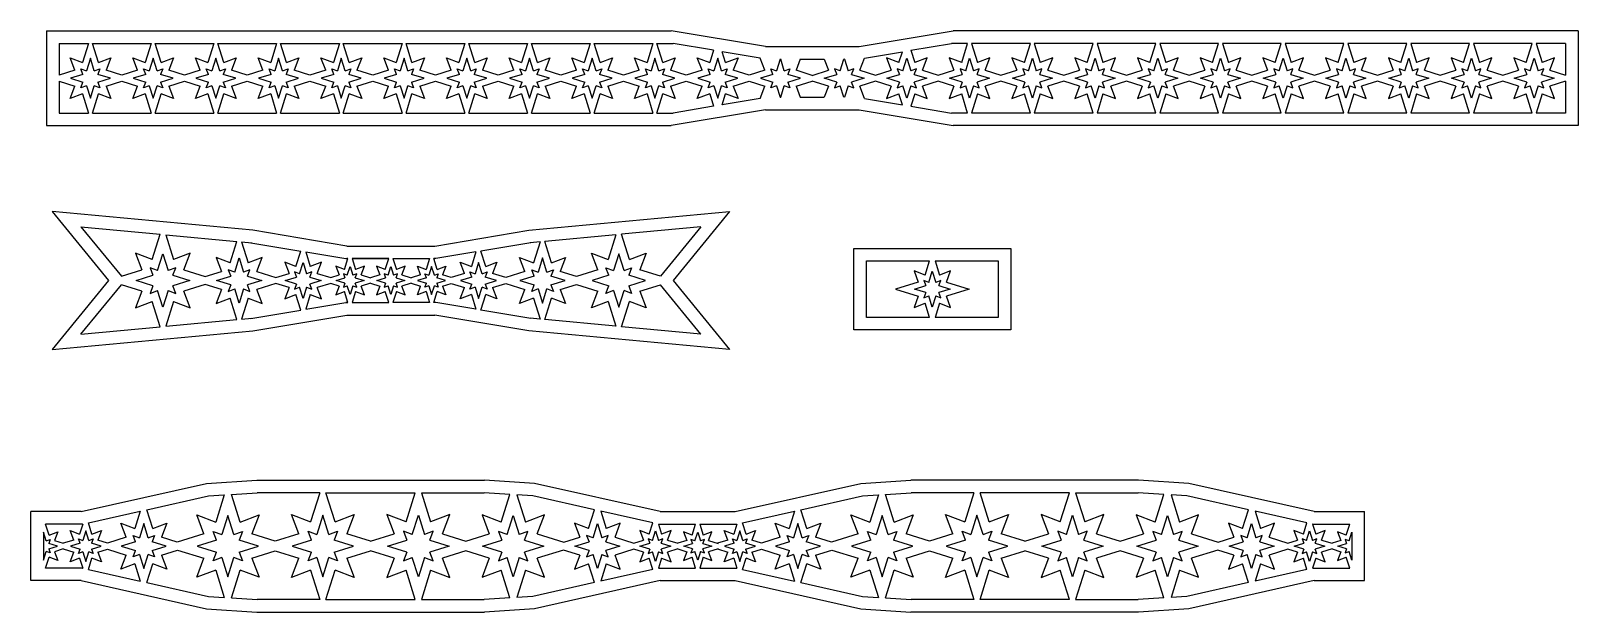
# Model space of a CAD drawing. Extents: x -615 to -368, y 28 to 120.
import ezdxf

# ---------------------------------------------------------------- set-up
doc = ezdxf.new("R2010")
doc.units = 0
doc.layers.get('0').update_dxf_attribs({"linetype": 'CONTINUOUS'})

msp = doc.modelspace()

# ---------------------------------------------------------------- linework, layer by layer
for p, q in [((-612.34171, 120.242163), (-612.34171, 105.167538)), ((-612.34171, 120.239617), (-512.732513, 120.239617)), ((-497.732513, 117.739617), (-512.732513, 120.239617)), ((-482.785382, 117.739617), (-467.785382, 120.239617)), ((-368.176185, 120.239617), (-467.785382, 120.239617)), ((-368.176185, 120.242163), (-368.176185, 105.167538)), ((-610.34171, 118.242197), (-605.657868, 118.242197)), ((-610.34171, 118.242197), (-610.34171, 113.189196)), ((-608.587411, 115.951824), (-606.604865, 115.200783)), ((-607.836371, 113.969278), (-608.587411, 115.951824)), ((-605.657868, 118.242197), (-606.604865, 115.200783)), ((-604.078555, 115.200783), (-605.025553, 118.242197)), ((-605.025553, 118.242197), (-595.657868, 118.242197)), ((-604.078555, 115.200783), (-602.096009, 115.951824)), ((-602.096009, 115.951824), (-602.84705, 113.969278)), ((-597.836371, 113.969278), (-598.587411, 115.951824)), ((-598.587411, 115.951824), (-596.604865, 115.200783)), ((-595.657868, 118.242197), (-596.604865, 115.200783)), ((-594.078555, 115.200783), (-595.025553, 118.242197)), ((-595.025553, 118.242197), (-585.657868, 118.242196)), ((-594.078555, 115.200783), (-592.096009, 115.951824)), ((-592.096009, 115.951824), (-592.84705, 113.969278)), ((-587.836371, 113.969278), (-588.587411, 115.951824)), ((-588.587411, 115.951824), (-586.604865, 115.200783)), ((-585.657868, 118.242196), (-586.604865, 115.200783)), ((-584.078555, 115.200783), (-585.025553, 118.242196)), ((-585.025553, 118.242196), (-575.657868, 118.242196)), ((-584.078555, 115.200783), (-582.096009, 115.951824)), ((-582.096009, 115.951824), (-582.84705, 113.969278)), ((-578.587411, 115.951824), (-576.604865, 115.200783)), ((-577.836371, 113.969278), (-578.587411, 115.951824)), ((-575.657868, 118.242197), (-576.604865, 115.200783)), ((-575.025553, 118.242197), (-565.657868, 118.242197)), ((-574.078555, 115.200783), (-575.025553, 118.242197)), ((-574.078555, 115.200783), (-572.096009, 115.951824)), ((-572.096009, 115.951824), (-572.84705, 113.969278)), ((-567.836371, 113.969278), (-568.587411, 115.951824)), ((-568.587411, 115.951824), (-566.604865, 115.200783)), ((-565.657868, 118.242197), (-566.604865, 115.200783)), ((-564.078555, 115.200783), (-565.025553, 118.242197)), ((-565.025553, 118.242197), (-555.657868, 118.242196)), ((-564.078555, 115.200783), (-562.096009, 115.951824)), ((-562.096009, 115.951824), (-562.84705, 113.969278)), ((-557.836371, 113.969278), (-558.587411, 115.951824)), ((-558.587411, 115.951824), (-556.604865, 115.200783)), ((-555.657868, 118.242196), (-556.604865, 115.200783)), ((-554.078555, 115.200783), (-555.025553, 118.242196)), ((-555.025553, 118.242196), (-545.657868, 118.242196)), ((-554.078555, 115.200783), (-552.096009, 115.951824)), ((-552.096009, 115.951824), (-552.84705, 113.969278)), ((-547.836371, 113.969278), (-548.587411, 115.951824)), ((-548.587411, 115.951824), (-546.604865, 115.200783)), ((-545.657868, 118.242197), (-546.604865, 115.200783)), ((-544.078555, 115.200783), (-545.025553, 118.242197)), ((-545.025553, 118.242197), (-535.657868, 118.242196)), ((-544.078555, 115.200783), (-542.096009, 115.951824)), ((-542.096009, 115.951824), (-542.84705, 113.969278)), ((-537.836371, 113.969278), (-538.587411, 115.951824)), ((-538.587411, 115.951824), (-536.604865, 115.200783)), ((-535.657868, 118.242196), (-536.604865, 115.200783)), ((-534.078555, 115.200783), (-535.025553, 118.242196)), ((-535.025553, 118.242196), (-525.657868, 118.242196)), ((-534.078555, 115.200783), (-532.096009, 115.951824)), ((-532.096009, 115.951824), (-532.84705, 113.969278)), ((-527.836371, 113.969278), (-528.587411, 115.951824)), ((-528.587411, 115.951824), (-526.604865, 115.200783)), ((-525.657868, 118.242197), (-526.604865, 115.200783)), ((-525.025553, 118.242197), (-515.657868, 118.242197)), ((-524.078555, 115.200783), (-525.025553, 118.242197)), ((-524.078555, 115.200783), (-522.096009, 115.951824)), ((-522.096009, 115.951824), (-522.84705, 113.969278)), ((-518.587411, 115.951824), (-516.604865, 115.200783)), ((-517.836371, 113.969278), (-518.587411, 115.951824)), ((-515.657868, 118.242197), (-516.604865, 115.200783)), ((-514.078555, 115.200783), (-515.025553, 118.242197)), ((-515.025553, 118.242197), (-512.454569, 118.242196)), ((-514.078555, 115.200783), (-512.096009, 115.951824)), ((-512.096009, 115.951824), (-512.84705, 113.969278)), ((-505.993179, 117.165298), (-512.454569, 118.242196)), ((-508.587411, 115.951824), (-506.604865, 115.200783)), ((-507.836371, 113.969278), (-508.587411, 115.951824)), ((-505.993179, 117.165298), (-506.604865, 115.200783)), ((-504.078555, 115.200783), (-504.618925, 116.936256)), ((-498.578992, 115.9296), (-504.618925, 116.936256)), ((-504.078555, 115.200783), (-502.096009, 115.951824)), ((-502.096009, 115.951824), (-502.84705, 113.969278)), ((-497.836371, 113.969278), (-498.578992, 115.9296)), ((-497.732513, 117.739617), (-482.785382, 117.739617)), ((-482.681525, 113.969278), (-481.938903, 115.9296)), ((-481.938903, 115.9296), (-475.89897, 116.936256)), ((-478.421886, 115.951824), (-477.670846, 113.969278)), ((-476.43934, 115.200783), (-478.421886, 115.951824)), ((-476.43934, 115.200783), (-475.89897, 116.936256)), ((-474.524717, 117.165298), (-468.063327, 118.242196)), ((-474.524717, 117.165298), (-473.91303, 115.200783)), ((-471.930484, 115.951824), (-473.91303, 115.200783)), ((-472.681525, 113.969278), (-471.930484, 115.951824)), ((-466.43934, 115.200783), (-468.421886, 115.951824)), ((-468.421886, 115.951824), (-467.670846, 113.969278)), ((-465.492343, 118.242197), (-468.063327, 118.242196)), ((-466.43934, 115.200783), (-465.492343, 118.242197)), ((-464.860028, 118.242197), (-463.91303, 115.200783)), ((-455.492342, 118.242197), (-464.860028, 118.242197)), ((-461.930484, 115.951824), (-463.91303, 115.200783)), ((-462.681525, 113.969278), (-461.930484, 115.951824)), ((-456.43934, 115.200783), (-458.421886, 115.951824)), ((-458.421886, 115.951824), (-457.670846, 113.969278)), ((-456.43934, 115.200783), (-455.492342, 118.242197)), ((-454.860028, 118.242197), (-453.91303, 115.200783)), ((-445.492343, 118.242196), (-454.860028, 118.242196)), ((-451.930484, 115.951824), (-453.91303, 115.200783)), ((-452.681525, 113.969278), (-451.930484, 115.951824)), ((-446.43934, 115.200783), (-448.421886, 115.951824)), ((-448.421886, 115.951824), (-447.670846, 113.969278)), ((-446.43934, 115.200783), (-445.492343, 118.242196)), ((-435.492343, 118.242197), (-444.860028, 118.242196)), ((-444.860028, 118.242196), (-443.91303, 115.200783)), ((-441.930484, 115.951824), (-443.91303, 115.200783)), ((-442.681525, 113.969278), (-441.930484, 115.951824)), ((-436.43934, 115.200783), (-438.421886, 115.951824)), ((-438.421886, 115.951824), (-437.670846, 113.969278)), ((-436.43934, 115.200783), (-435.492343, 118.242197)), ((-434.860028, 118.242197), (-433.91303, 115.200783)), ((-425.492343, 118.242196), (-434.860028, 118.242196)), ((-431.930484, 115.951824), (-433.91303, 115.200783)), ((-432.681525, 113.969278), (-431.930484, 115.951824)), ((-426.43934, 115.200783), (-428.421886, 115.951824)), ((-428.421886, 115.951824), (-427.670846, 113.969278)), ((-426.43934, 115.200783), (-425.492343, 118.242196)), ((-415.492343, 118.242197), (-424.860028, 118.242196)), ((-424.860028, 118.242196), (-423.91303, 115.200783)), ((-421.930484, 115.951824), (-423.91303, 115.200783)), ((-422.681525, 113.969278), (-421.930484, 115.951824)), ((-416.43934, 115.200783), (-418.421886, 115.951824)), ((-418.421886, 115.951824), (-417.670846, 113.969278)), ((-416.43934, 115.200783), (-415.492343, 118.242197)), ((-405.492342, 118.242197), (-414.860028, 118.242197)), ((-414.860028, 118.242197), (-413.91303, 115.200783)), ((-411.930484, 115.951824), (-413.91303, 115.200783)), ((-412.681525, 113.969278), (-411.930484, 115.951824)), ((-408.421886, 115.951824), (-407.670846, 113.969278)), ((-406.43934, 115.200783), (-408.421886, 115.951824)), ((-406.43934, 115.200783), (-405.492342, 118.242197)), ((-404.860028, 118.242197), (-403.91303, 115.200783)), ((-395.492343, 118.242196), (-404.860028, 118.242196)), ((-401.930484, 115.951824), (-403.91303, 115.200783)), ((-402.681525, 113.969278), (-401.930484, 115.951824)), ((-398.421886, 115.951824), (-397.670846, 113.969278)), ((-396.43934, 115.200783), (-398.421886, 115.951824)), ((-396.43934, 115.200783), (-395.492343, 118.242196)), ((-385.492343, 118.242197), (-394.860028, 118.242196)), ((-394.860028, 118.242196), (-393.91303, 115.200783)), ((-391.930484, 115.951824), (-393.91303, 115.200783)), ((-392.681525, 113.969278), (-391.930484, 115.951824)), ((-388.421886, 115.951824), (-387.670846, 113.969278)), ((-386.43934, 115.200783), (-388.421886, 115.951824)), ((-386.43934, 115.200783), (-385.492343, 118.242197)), ((-375.492342, 118.242197), (-384.860028, 118.242197)), ((-384.860028, 118.242197), (-383.91303, 115.200783)), ((-381.930484, 115.951824), (-383.91303, 115.200783)), ((-382.681525, 113.969278), (-381.930484, 115.951824)), ((-376.43934, 115.200783), (-378.421886, 115.951824)), ((-378.421886, 115.951824), (-377.670846, 113.969278)), ((-376.43934, 115.200783), (-375.492342, 118.242197)), ((-374.860028, 118.242197), (-373.91303, 115.200783)), ((-370.176185, 118.242197), (-374.860028, 118.242197)), ((-371.930484, 115.951824), (-373.91303, 115.200783)), ((-372.681525, 113.969278), (-371.930484, 115.951824)), ((-370.176185, 118.242197), (-370.176185, 113.189196)), ((-607.836371, 113.969278), (-610.34171, 113.189196)), ((-606.865912, 114.230325), (-605.965847, 113.889357)), ((-606.524944, 113.33026), (-606.865912, 114.230325)), ((-605.34171, 115.893859), (-605.965847, 113.889357)), ((-604.717573, 113.889357), (-605.34171, 115.893859)), ((-604.717573, 113.889357), (-603.817509, 114.230325)), ((-603.817509, 114.230325), (-604.158477, 113.33026)), ((-600.34171, 113.189196), (-602.84705, 113.969278)), ((-597.836371, 113.969278), (-600.34171, 113.189196)), ((-596.865912, 114.230325), (-595.965847, 113.889357)), ((-596.524944, 113.33026), (-596.865912, 114.230325)), ((-595.34171, 115.893859), (-595.965847, 113.889357)), ((-594.717573, 113.889357), (-595.34171, 115.893859)), ((-594.717573, 113.889357), (-593.817509, 114.230325)), ((-593.817509, 114.230325), (-594.158477, 113.33026)), ((-590.34171, 113.189196), (-592.84705, 113.969278)), ((-587.836371, 113.969278), (-590.34171, 113.189196)), ((-586.865912, 114.230325), (-585.965847, 113.889357)), ((-586.524944, 113.33026), (-586.865912, 114.230325)), ((-585.34171, 115.893859), (-585.965847, 113.889357)), ((-584.717573, 113.889357), (-585.34171, 115.893859)), ((-584.717573, 113.889357), (-583.817509, 114.230325)), ((-583.817509, 114.230325), (-584.158477, 113.33026)), ((-580.34171, 113.189196), (-582.84705, 113.969278)), ((-577.836371, 113.969278), (-580.34171, 113.189196)), ((-576.865912, 114.230325), (-575.965847, 113.889357)), ((-576.524944, 113.33026), (-576.865912, 114.230325)), ((-575.34171, 115.893859), (-575.965847, 113.889357)), ((-574.717573, 113.889357), (-575.34171, 115.893859)), ((-574.717573, 113.889357), (-573.817509, 114.230325)), ((-573.817509, 114.230325), (-574.158477, 113.33026)), ((-570.34171, 113.189196), (-572.84705, 113.969278)), ((-567.836371, 113.969278), (-570.34171, 113.189196)), ((-566.865912, 114.230325), (-565.965847, 113.889357)), ((-566.524944, 113.33026), (-566.865912, 114.230325)), ((-565.34171, 115.893859), (-565.965847, 113.889357)), ((-564.717573, 113.889357), (-565.34171, 115.893859)), ((-564.717573, 113.889357), (-563.817509, 114.230325)), ((-563.817509, 114.230325), (-564.158477, 113.33026)), ((-560.34171, 113.189196), (-562.84705, 113.969278)), ((-557.836371, 113.969278), (-560.34171, 113.189196)), ((-556.865912, 114.230325), (-555.965847, 113.889357)), ((-556.524944, 113.33026), (-556.865912, 114.230325)), ((-555.34171, 115.893859), (-555.965847, 113.889357)), ((-554.717573, 113.889357), (-555.34171, 115.893859)), ((-554.717573, 113.889357), (-553.817509, 114.230325)), ((-553.817509, 114.230325), (-554.158477, 113.33026)), ((-550.34171, 113.189196), (-552.84705, 113.969278)), ((-547.836371, 113.969278), (-550.34171, 113.189196)), ((-546.865912, 114.230325), (-545.965847, 113.889357)), ((-546.524944, 113.33026), (-546.865912, 114.230325)), ((-545.34171, 115.893859), (-545.965847, 113.889357)), ((-544.717573, 113.889357), (-545.34171, 115.893859)), ((-544.717573, 113.889357), (-543.817509, 114.230325)), ((-543.817509, 114.230325), (-544.158477, 113.33026)), ((-540.34171, 113.189196), (-542.84705, 113.969278)), ((-537.836371, 113.969278), (-540.34171, 113.189196)), ((-536.865912, 114.230325), (-535.965847, 113.889357)), ((-536.524944, 113.33026), (-536.865912, 114.230325)), ((-535.34171, 115.893859), (-535.965847, 113.889357)), ((-534.717573, 113.889357), (-535.34171, 115.893859)), ((-534.717573, 113.889357), (-533.817509, 114.230325)), ((-533.817509, 114.230325), (-534.158477, 113.33026)), ((-530.34171, 113.189196), (-532.84705, 113.969278)), ((-527.836371, 113.969278), (-530.34171, 113.189196)), ((-526.524944, 113.33026), (-526.865912, 114.230325)), ((-526.865912, 114.230325), (-525.965847, 113.889357)), ((-525.34171, 115.893859), (-525.965847, 113.889357)), ((-524.717573, 113.889357), (-525.34171, 115.893859)), ((-524.717573, 113.889357), (-523.817509, 114.230325)), ((-523.817509, 114.230325), (-524.158477, 113.33026)), ((-520.34171, 113.189196), (-522.84705, 113.969278)), ((-517.836371, 113.969278), (-520.34171, 113.189196)), ((-516.524944, 113.33026), (-516.865912, 114.230325)), ((-516.865912, 114.230325), (-515.965847, 113.889357)), ((-515.34171, 115.893859), (-515.965847, 113.889357)), ((-514.717573, 113.889357), (-515.34171, 115.893859)), ((-514.717573, 113.889357), (-513.817509, 114.230325)), ((-513.817509, 114.230325), (-514.158477, 113.33026)), ((-510.34171, 113.189196), (-512.84705, 113.969278)), ((-507.836371, 113.969278), (-510.34171, 113.189196)), ((-506.524944, 113.33026), (-506.865912, 114.230325)), ((-506.865912, 114.230325), (-505.965847, 113.889357)), ((-505.34171, 115.893859), (-505.965847, 113.889357)), ((-504.717573, 113.889357), (-505.34171, 115.893859)), ((-504.717573, 113.889357), (-503.817509, 114.230325)), ((-503.817509, 114.230325), (-504.158477, 113.33026)), ((-500.34171, 113.189196), (-502.84705, 113.969278)), ((-497.836371, 113.969278), (-500.34171, 113.189196)), ((-496.865912, 114.230325), (-495.965847, 113.889357)), ((-496.524944, 113.33026), (-496.865912, 114.230325)), ((-495.388943, 115.742163), (-495.965847, 113.889357)), ((-495.388943, 115.742163), (-495.294477, 115.742163)), ((-494.717573, 113.889357), (-495.294477, 115.742163)), ((-494.717573, 113.889357), (-493.817509, 114.230325)), ((-493.817509, 114.230325), (-494.158477, 113.33026)), ((-492.175435, 115.742163), (-492.84705, 113.969278)), ((-490.258948, 113.163427), (-492.84705, 113.969278)), ((-492.175435, 115.742163), (-488.342461, 115.742163)), ((-490.258948, 113.163427), (-487.670846, 113.969278)), ((-488.342461, 115.742163), (-487.670846, 113.969278)), ((-486.700387, 114.230325), (-486.359419, 113.33026)), ((-485.800322, 113.889357), (-486.700387, 114.230325)), ((-485.800322, 113.889357), (-485.223418, 115.742163)), ((-485.128952, 115.742163), (-485.223418, 115.742163)), ((-485.128952, 115.742163), (-484.552048, 113.889357)), ((-483.651983, 114.230325), (-484.552048, 113.889357)), ((-483.992952, 113.33026), (-483.651983, 114.230325)), ((-482.681525, 113.969278), (-480.176185, 113.189196)), ((-480.176185, 113.189196), (-477.670846, 113.969278)), ((-475.800322, 113.889357), (-476.700387, 114.230325)), ((-476.700387, 114.230325), (-476.359419, 113.33026)), ((-475.800322, 113.889357), (-475.176185, 115.893859)), ((-475.176185, 115.893859), (-474.552048, 113.889357)), ((-473.651983, 114.230325), (-474.552048, 113.889357)), ((-473.992952, 113.33026), (-473.651983, 114.230325)), ((-472.681525, 113.969278), (-470.176185, 113.189196)), ((-470.176185, 113.189196), (-467.670846, 113.969278)), ((-465.800322, 113.889357), (-466.700387, 114.230325)), ((-466.700387, 114.230325), (-466.359419, 113.33026)), ((-465.800322, 113.889357), (-465.176185, 115.893859)), ((-465.176185, 115.893859), (-464.552048, 113.889357)), ((-463.651983, 114.230325), (-464.552048, 113.889357)), ((-463.992952, 113.33026), (-463.651983, 114.230325)), ((-462.681525, 113.969278), (-460.176185, 113.189196)), ((-460.176185, 113.189196), (-457.670846, 113.969278)), ((-455.800322, 113.889357), (-456.700387, 114.230325)), ((-456.700387, 114.230325), (-456.359419, 113.33026)), ((-455.800322, 113.889357), (-455.176185, 115.893859)), ((-455.176185, 115.893859), (-454.552048, 113.889357)), ((-453.651983, 114.230325), (-454.552048, 113.889357)), ((-453.992952, 113.33026), (-453.651983, 114.230325)), ((-452.681525, 113.969278), (-450.176185, 113.189196)), ((-450.176185, 113.189196), (-447.670846, 113.969278)), ((-446.700387, 114.230325), (-446.359419, 113.33026)), ((-445.800322, 113.889357), (-446.700387, 114.230325)), ((-445.800322, 113.889357), (-445.176185, 115.893859)), ((-445.176185, 115.893859), (-444.552048, 113.889357)), ((-443.651983, 114.230325), (-444.552048, 113.889357)), ((-443.992952, 113.33026), (-443.651983, 114.230325)), ((-442.681525, 113.969278), (-440.176185, 113.189196)), ((-440.176185, 113.189196), (-437.670846, 113.969278)), ((-436.700387, 114.230325), (-436.359419, 113.33026)), ((-435.800322, 113.889357), (-436.700387, 114.230325)), ((-435.800322, 113.889357), (-435.176185, 115.893859)), ((-435.176185, 115.893859), (-434.552048, 113.889357)), ((-433.651983, 114.230325), (-434.552048, 113.889357)), ((-433.992952, 113.33026), (-433.651983, 114.230325)), ((-432.681525, 113.969278), (-430.176185, 113.189196)), ((-430.176185, 113.189196), (-427.670846, 113.969278)), ((-426.700387, 114.230325), (-426.359419, 113.33026)), ((-425.800322, 113.889357), (-426.700387, 114.230325)), ((-425.800322, 113.889357), (-425.176185, 115.893859)), ((-425.176185, 115.893859), (-424.552048, 113.889357)), ((-423.651983, 114.230325), (-424.552048, 113.889357)), ((-423.992952, 113.33026), (-423.651983, 114.230325)), ((-422.681525, 113.969278), (-420.176185, 113.189196)), ((-420.176185, 113.189196), (-417.670846, 113.969278)), ((-416.700387, 114.230325), (-416.359419, 113.33026)), ((-415.800322, 113.889357), (-416.700387, 114.230325)), ((-415.800322, 113.889357), (-415.176185, 115.893859)), ((-415.176185, 115.893859), (-414.552048, 113.889357)), ((-413.651983, 114.230325), (-414.552048, 113.889357)), ((-413.992952, 113.33026), (-413.651983, 114.230325)), ((-412.681525, 113.969278), (-410.176185, 113.189196)), ((-410.176185, 113.189196), (-407.670846, 113.969278)), ((-406.700387, 114.230325), (-406.359419, 113.33026)), ((-405.800322, 113.889357), (-406.700387, 114.230325)), ((-405.800322, 113.889357), (-405.176185, 115.893859)), ((-405.176185, 115.893859), (-404.552048, 113.889357)), ((-403.651983, 114.230325), (-404.552048, 113.889357)), ((-403.992952, 113.33026), (-403.651983, 114.230325)), ((-402.681525, 113.969278), (-400.176185, 113.189196)), ((-400.176185, 113.189196), (-397.670846, 113.969278)), ((-395.800322, 113.889357), (-396.700387, 114.230325)), ((-396.700387, 114.230325), (-396.359419, 113.33026)), ((-395.800322, 113.889357), (-395.176185, 115.893859)), ((-395.176185, 115.893859), (-394.552048, 113.889357)), ((-393.651983, 114.230325), (-394.552048, 113.889357)), ((-393.992952, 113.33026), (-393.651983, 114.230325)), ((-392.681525, 113.969278), (-390.176185, 113.189196)), ((-390.176185, 113.189196), (-387.670846, 113.969278)), ((-385.800322, 113.889357), (-386.700387, 114.230325)), ((-386.700387, 114.230325), (-386.359419, 113.33026)), ((-385.800322, 113.889357), (-385.176185, 115.893859)), ((-385.176185, 115.893859), (-384.552048, 113.889357)), ((-383.651983, 114.230325), (-384.552048, 113.889357)), ((-383.992952, 113.33026), (-383.651983, 114.230325)), ((-382.681525, 113.969278), (-380.176185, 113.189196)), ((-380.176185, 113.189196), (-377.670846, 113.969278)), ((-375.800322, 113.889357), (-376.700387, 114.230325)), ((-376.700387, 114.230325), (-376.359419, 113.33026)), ((-375.800322, 113.889357), (-375.176185, 115.893859)), ((-375.176185, 115.893859), (-374.552048, 113.889357)), ((-373.651983, 114.230325), (-374.552048, 113.889357)), ((-373.992952, 113.33026), (-373.651983, 114.230325)), ((-372.681525, 113.969278), (-370.176185, 113.189196)), ((-610.34171, 112.22305), (-607.836371, 111.442968)), ((-610.34171, 112.22305), (-610.34171, 107.170049)), ((-608.587411, 109.460422), (-607.836371, 111.442968)), ((-606.524944, 113.33026), (-608.529446, 112.706123)), ((-608.529446, 112.706123), (-606.524944, 112.081986)), ((-606.865912, 111.181921), (-606.524944, 112.081986)), ((-605.965847, 111.52289), (-606.865912, 111.181921)), ((-605.965847, 111.52289), (-605.34171, 109.518388)), ((-605.34171, 109.518388), (-604.717573, 111.52289)), ((-603.817509, 111.181921), (-604.717573, 111.52289)), ((-602.153975, 112.706123), (-604.158477, 113.33026)), ((-604.158477, 112.081986), (-602.153975, 112.706123)), ((-604.158477, 112.081986), (-603.817509, 111.181921)), ((-602.84705, 111.442968), (-600.34171, 112.22305)), ((-602.84705, 111.442968), (-602.096009, 109.460422)), ((-600.34171, 112.22305), (-597.836371, 111.442968)), ((-598.587411, 109.460422), (-597.836371, 111.442968)), ((-596.524944, 113.33026), (-598.529446, 112.706123)), ((-598.529446, 112.706123), (-596.524944, 112.081986)), ((-596.865912, 111.181921), (-596.524944, 112.081986)), ((-595.965847, 111.52289), (-596.865912, 111.181921)), ((-595.965847, 111.52289), (-595.34171, 109.518388)), ((-595.34171, 109.518388), (-594.717573, 111.52289)), ((-593.817509, 111.181921), (-594.717573, 111.52289)), ((-592.153975, 112.706123), (-594.158477, 113.33026)), ((-594.158477, 112.081986), (-592.153975, 112.706123)), ((-594.158477, 112.081986), (-593.817509, 111.181921)), ((-592.84705, 111.442968), (-590.34171, 112.22305)), ((-592.84705, 111.442968), (-592.096009, 109.460422)), ((-590.34171, 112.22305), (-587.836371, 111.442968)), ((-588.587411, 109.460422), (-587.836371, 111.442968)), ((-586.524944, 113.33026), (-588.529446, 112.706123)), ((-588.529446, 112.706123), (-586.524944, 112.081986)), ((-586.865912, 111.181921), (-586.524944, 112.081986)), ((-585.965847, 111.52289), (-586.865912, 111.181921)), ((-585.965847, 111.52289), (-585.34171, 109.518388)), ((-585.34171, 109.518388), (-584.717573, 111.52289)), ((-583.817509, 111.181921), (-584.717573, 111.52289)), ((-582.153975, 112.706123), (-584.158477, 113.33026)), ((-584.158477, 112.081986), (-582.153975, 112.706123)), ((-584.158477, 112.081986), (-583.817509, 111.181921)), ((-582.84705, 111.442968), (-580.34171, 112.22305)), ((-582.84705, 111.442968), (-582.096009, 109.460422)), ((-580.34171, 112.22305), (-577.836371, 111.442968)), ((-578.587411, 109.460422), (-577.836371, 111.442968)), ((-576.524944, 113.33026), (-578.529446, 112.706123)), ((-578.529446, 112.706123), (-576.524944, 112.081986)), ((-576.865912, 111.181921), (-576.524944, 112.081986)), ((-575.965847, 111.52289), (-576.865912, 111.181921)), ((-575.965847, 111.52289), (-575.34171, 109.518388)), ((-575.34171, 109.518388), (-574.717573, 111.52289)), ((-573.817509, 111.181921), (-574.717573, 111.52289)), ((-572.153975, 112.706123), (-574.158477, 113.33026)), ((-574.158477, 112.081986), (-572.153975, 112.706123)), ((-574.158477, 112.081986), (-573.817509, 111.181921)), ((-572.84705, 111.442968), (-570.34171, 112.22305)), ((-572.84705, 111.442968), (-572.096009, 109.460422)), ((-570.34171, 112.22305), (-567.836371, 111.442968)), ((-568.587411, 109.460422), (-567.836371, 111.442968)), ((-566.524944, 113.33026), (-568.529446, 112.706123)), ((-568.529446, 112.706123), (-566.524944, 112.081986)), ((-566.865912, 111.181921), (-566.524944, 112.081986)), ((-565.965847, 111.52289), (-566.865912, 111.181921)), ((-565.965847, 111.52289), (-565.34171, 109.518388)), ((-565.34171, 109.518388), (-564.717573, 111.52289)), ((-563.817509, 111.181921), (-564.717573, 111.52289)), ((-562.153975, 112.706123), (-564.158477, 113.33026)), ((-564.158477, 112.081986), (-562.153975, 112.706123)), ((-564.158477, 112.081986), (-563.817509, 111.181921)), ((-562.84705, 111.442968), (-560.34171, 112.22305)), ((-562.84705, 111.442968), (-562.096009, 109.460422)), ((-560.34171, 112.22305), (-557.836371, 111.442968)), ((-558.587411, 109.460422), (-557.836371, 111.442968)), ((-556.524944, 113.33026), (-558.529446, 112.706123)), ((-558.529446, 112.706123), (-556.524944, 112.081986)), ((-556.865912, 111.181921), (-556.524944, 112.081986)), ((-555.965847, 111.52289), (-556.865912, 111.181921)), ((-555.965847, 111.52289), (-555.34171, 109.518388)), ((-555.34171, 109.518388), (-554.717573, 111.52289)), ((-553.817509, 111.181921), (-554.717573, 111.52289)), ((-552.153975, 112.706123), (-554.158477, 113.33026)), ((-554.158477, 112.081986), (-552.153975, 112.706123)), ((-554.158477, 112.081986), (-553.817509, 111.181921)), ((-552.84705, 111.442968), (-550.34171, 112.22305)), ((-552.84705, 111.442968), (-552.096009, 109.460422)), ((-550.34171, 112.22305), (-547.836371, 111.442968)), ((-548.587411, 109.460422), (-547.836371, 111.442968)), ((-546.524944, 113.33026), (-548.529446, 112.706123)), ((-548.529446, 112.706123), (-546.524944, 112.081986)), ((-546.865912, 111.181921), (-546.524944, 112.081986)), ((-545.965847, 111.52289), (-546.865912, 111.181921)), ((-545.965847, 111.52289), (-545.34171, 109.518388)), ((-545.34171, 109.518388), (-544.717573, 111.52289)), ((-543.817509, 111.181921), (-544.717573, 111.52289)), ((-542.153975, 112.706123), (-544.158477, 113.33026)), ((-544.158477, 112.081986), (-542.153975, 112.706123)), ((-544.158477, 112.081986), (-543.817509, 111.181921)), ((-542.84705, 111.442968), (-540.34171, 112.22305)), ((-542.84705, 111.442968), (-542.096009, 109.460422)), ((-540.34171, 112.22305), (-537.836371, 111.442968)), ((-538.587411, 109.460422), (-537.836371, 111.442968)), ((-536.524944, 113.33026), (-538.529446, 112.706123)), ((-538.529446, 112.706123), (-536.524944, 112.081986)), ((-536.865912, 111.181921), (-536.524944, 112.081986)), ((-535.965847, 111.52289), (-536.865912, 111.181921)), ((-535.965847, 111.52289), (-535.34171, 109.518388)), ((-535.34171, 109.518388), (-534.717573, 111.52289)), ((-533.817509, 111.181921), (-534.717573, 111.52289)), ((-532.153975, 112.706123), (-534.158477, 113.33026)), ((-534.158477, 112.081986), (-532.153975, 112.706123)), ((-534.158477, 112.081986), (-533.817509, 111.181921)), ((-532.84705, 111.442968), (-530.34171, 112.22305)), ((-532.84705, 111.442968), (-532.096009, 109.460422)), ((-530.34171, 112.22305), (-527.836371, 111.442968)), ((-528.587411, 109.460422), (-527.836371, 111.442968)), ((-526.524944, 113.33026), (-528.529446, 112.706123)), ((-528.529446, 112.706123), (-526.524944, 112.081986)), ((-526.865912, 111.181921), (-526.524944, 112.081986)), ((-525.965847, 111.52289), (-526.865912, 111.181921)), ((-525.965847, 111.52289), (-525.34171, 109.518388)), ((-525.34171, 109.518388), (-524.717573, 111.52289)), ((-523.817509, 111.181921), (-524.717573, 111.52289)), ((-522.153975, 112.706123), (-524.158477, 113.33026)), ((-524.158477, 112.081986), (-522.153975, 112.706123)), ((-524.158477, 112.081986), (-523.817509, 111.181921)), ((-522.84705, 111.442968), (-520.34171, 112.22305)), ((-522.84705, 111.442968), (-522.096009, 109.460422)), ((-520.34171, 112.22305), (-517.836371, 111.442968)), ((-518.587411, 109.460422), (-517.836371, 111.442968)), ((-516.524944, 113.33026), (-518.529446, 112.706123)), ((-518.529446, 112.706123), (-516.524944, 112.081986)), ((-516.865912, 111.181921), (-516.524944, 112.081986)), ((-515.965847, 111.52289), (-516.865912, 111.181921)), ((-515.965847, 111.52289), (-515.34171, 109.518388)), ((-515.34171, 109.518388), (-514.717573, 111.52289)), ((-513.817509, 111.181921), (-514.717573, 111.52289)), ((-512.153975, 112.706123), (-514.158477, 113.33026)), ((-514.158477, 112.081986), (-512.153975, 112.706123)), ((-514.158477, 112.081986), (-513.817509, 111.181921)), ((-512.84705, 111.442968), (-510.34171, 112.22305)), ((-512.84705, 111.442968), (-512.096009, 109.460422)), ((-510.34171, 112.22305), (-507.836371, 111.442968)), ((-508.587411, 109.460422), (-507.836371, 111.442968)), ((-506.524944, 113.33026), (-508.529446, 112.706123)), ((-508.529446, 112.706123), (-506.524944, 112.081986)), ((-506.865912, 111.181921), (-506.524944, 112.081986)), ((-505.965847, 111.52289), (-506.865912, 111.181921)), ((-505.965847, 111.52289), (-505.34171, 109.518388)), ((-505.34171, 109.518388), (-504.717573, 111.52289)), ((-503.817509, 111.181921), (-504.717573, 111.52289)), ((-502.153975, 112.706123), (-504.158477, 113.33026)), ((-504.158477, 112.081986), (-502.153975, 112.706123)), ((-504.158477, 112.081986), (-503.817509, 111.181921)), ((-502.84705, 111.442968), (-500.34171, 112.22305)), ((-502.84705, 111.442968), (-502.096009, 109.460422)), ((-500.34171, 112.22305), (-497.836371, 111.442968)), ((-498.578992, 109.482646), (-497.836371, 111.442968)), ((-496.524944, 113.33026), (-498.529446, 112.706123)), ((-498.529446, 112.706123), (-496.524944, 112.081986)), ((-496.865912, 111.181921), (-496.524944, 112.081986)), ((-495.965847, 111.52289), (-496.865912, 111.181921)), ((-495.965847, 111.52289), (-495.388943, 109.670084)), ((-495.294477, 109.670084), (-494.717573, 111.52289)), ((-493.817509, 111.181921), (-494.717573, 111.52289)), ((-492.153975, 112.706123), (-494.158477, 113.33026)), ((-494.158477, 112.081986), (-492.153975, 112.706123)), ((-494.158477, 112.081986), (-493.817509, 111.181921)), ((-492.84705, 111.442968), (-490.258948, 112.24882)), ((-492.84705, 111.442968), (-492.175435, 109.670084)), ((-487.670846, 111.442968), (-490.258948, 112.24882)), ((-488.363921, 112.706123), (-486.359419, 113.33026)), ((-486.359419, 112.081986), (-488.363921, 112.706123)), ((-487.670846, 111.442968), (-488.342461, 109.670084)), ((-486.359419, 112.081986), (-486.700387, 111.181921)), ((-486.700387, 111.181921), (-485.800322, 111.52289)), ((-485.223418, 109.670084), (-485.800322, 111.52289)), ((-484.552048, 111.52289), (-485.128952, 109.670084)), ((-484.552048, 111.52289), (-483.651983, 111.181921)), ((-483.992952, 113.33026), (-481.98845, 112.706123)), ((-481.98845, 112.706123), (-483.992952, 112.081986)), ((-483.651983, 111.181921), (-483.992952, 112.081986)), ((-480.176185, 112.22305), (-482.681525, 111.442968)), ((-481.938903, 109.482646), (-482.681525, 111.442968)), ((-477.670846, 111.442968), (-480.176185, 112.22305)), ((-477.670846, 111.442968), (-478.421886, 109.460422)), ((-478.363921, 112.706123), (-476.359419, 113.33026)), ((-476.359419, 112.081986), (-478.363921, 112.706123)), ((-476.359419, 112.081986), (-476.700387, 111.181921)), ((-476.700387, 111.181921), (-475.800322, 111.52289)), ((-475.176185, 109.518388), (-475.800322, 111.52289)), ((-474.552048, 111.52289), (-475.176185, 109.518388)), ((-474.552048, 111.52289), (-473.651983, 111.181921)), ((-473.992952, 113.33026), (-471.98845, 112.706123)), ((-471.98845, 112.706123), (-473.992952, 112.081986)), ((-473.651983, 111.181921), (-473.992952, 112.081986)), ((-470.176185, 112.22305), (-472.681525, 111.442968)), ((-471.930484, 109.460422), (-472.681525, 111.442968)), ((-467.670846, 111.442968), (-470.176185, 112.22305)), ((-467.670846, 111.442968), (-468.421886, 109.460422)), ((-468.363921, 112.706123), (-466.359419, 113.33026)), ((-466.359419, 112.081986), (-468.363921, 112.706123)), ((-466.359419, 112.081986), (-466.700387, 111.181921)), ((-466.700387, 111.181921), (-465.800322, 111.52289)), ((-465.176185, 109.518388), (-465.800322, 111.52289)), ((-464.552048, 111.52289), (-465.176185, 109.518388)), ((-464.552048, 111.52289), (-463.651983, 111.181921)), ((-463.992952, 113.33026), (-461.98845, 112.706123)), ((-461.98845, 112.706123), (-463.992952, 112.081986)), ((-463.651983, 111.181921), (-463.992952, 112.081986)), ((-460.176185, 112.22305), (-462.681525, 111.442968)), ((-461.930484, 109.460422), (-462.681525, 111.442968)), ((-457.670846, 111.442968), (-460.176185, 112.22305)), ((-457.670846, 111.442968), (-458.421886, 109.460422)), ((-458.363921, 112.706123), (-456.359419, 113.33026)), ((-456.359419, 112.081986), (-458.363921, 112.706123)), ((-456.359419, 112.081986), (-456.700387, 111.181921)), ((-456.700387, 111.181921), (-455.800322, 111.52289)), ((-455.176185, 109.518388), (-455.800322, 111.52289)), ((-454.552048, 111.52289), (-455.176185, 109.518388)), ((-454.552048, 111.52289), (-453.651983, 111.181921)), ((-453.992952, 113.33026), (-451.98845, 112.706123)), ((-451.98845, 112.706123), (-453.992952, 112.081986)), ((-453.651983, 111.181921), (-453.992952, 112.081986)), ((-450.176185, 112.22305), (-452.681525, 111.442968)), ((-451.930484, 109.460422), (-452.681525, 111.442968)), ((-447.670846, 111.442968), (-450.176185, 112.22305)), ((-447.670846, 111.442968), (-448.421886, 109.460422)), ((-448.363921, 112.706123), (-446.359419, 113.33026)), ((-446.359419, 112.081986), (-448.363921, 112.706123)), ((-446.359419, 112.081986), (-446.700387, 111.181921)), ((-446.700387, 111.181921), (-445.800322, 111.52289)), ((-445.176185, 109.518388), (-445.800322, 111.52289)), ((-444.552048, 111.52289), (-445.176185, 109.518388)), ((-444.552048, 111.52289), (-443.651983, 111.181921)), ((-443.992952, 113.33026), (-441.98845, 112.706123)), ((-441.98845, 112.706123), (-443.992952, 112.081986)), ((-443.651983, 111.181921), (-443.992952, 112.081986)), ((-440.176185, 112.22305), (-442.681525, 111.442968)), ((-441.930484, 109.460422), (-442.681525, 111.442968)), ((-437.670846, 111.442968), (-440.176185, 112.22305)), ((-437.670846, 111.442968), (-438.421886, 109.460422)), ((-438.363921, 112.706123), (-436.359419, 113.33026)), ((-436.359419, 112.081986), (-438.363921, 112.706123)), ((-436.359419, 112.081986), (-436.700387, 111.181921)), ((-436.700387, 111.181921), (-435.800322, 111.52289)), ((-435.176185, 109.518388), (-435.800322, 111.52289)), ((-434.552048, 111.52289), (-435.176185, 109.518388)), ((-434.552048, 111.52289), (-433.651983, 111.181921)), ((-433.992952, 113.33026), (-431.98845, 112.706123)), ((-431.98845, 112.706123), (-433.992952, 112.081986)), ((-433.651983, 111.181921), (-433.992952, 112.081986)), ((-430.176185, 112.22305), (-432.681525, 111.442968)), ((-431.930484, 109.460422), (-432.681525, 111.442968)), ((-427.670846, 111.442968), (-430.176185, 112.22305)), ((-427.670846, 111.442968), (-428.421886, 109.460422)), ((-428.363921, 112.706123), (-426.359419, 113.33026)), ((-426.359419, 112.081986), (-428.363921, 112.706123)), ((-426.359419, 112.081986), (-426.700387, 111.181921)), ((-426.700387, 111.181921), (-425.800322, 111.52289)), ((-425.176185, 109.518388), (-425.800322, 111.52289)), ((-424.552048, 111.52289), (-425.176185, 109.518388)), ((-424.552048, 111.52289), (-423.651983, 111.181921)), ((-423.992952, 113.33026), (-421.98845, 112.706123)), ((-421.98845, 112.706123), (-423.992952, 112.081986)), ((-423.651983, 111.181921), (-423.992952, 112.081986)), ((-420.176185, 112.22305), (-422.681525, 111.442968)), ((-421.930484, 109.460422), (-422.681525, 111.442968)), ((-417.670846, 111.442968), (-420.176185, 112.22305)), ((-417.670846, 111.442968), (-418.421886, 109.460422)), ((-418.363921, 112.706123), (-416.359419, 113.33026)), ((-416.359419, 112.081986), (-418.363921, 112.706123)), ((-416.359419, 112.081986), (-416.700387, 111.181921)), ((-416.700387, 111.181921), (-415.800322, 111.52289)), ((-415.176185, 109.518388), (-415.800322, 111.52289)), ((-414.552048, 111.52289), (-415.176185, 109.518388)), ((-414.552048, 111.52289), (-413.651983, 111.181921)), ((-413.992952, 113.33026), (-411.98845, 112.706123)), ((-411.98845, 112.706123), (-413.992952, 112.081986)), ((-413.651983, 111.181921), (-413.992952, 112.081986)), ((-410.176185, 112.22305), (-412.681525, 111.442968)), ((-411.930484, 109.460422), (-412.681525, 111.442968)), ((-407.670846, 111.442968), (-410.176185, 112.22305)), ((-407.670846, 111.442968), (-408.421886, 109.460422)), ((-408.363921, 112.706123), (-406.359419, 113.33026)), ((-406.359419, 112.081986), (-408.363921, 112.706123)), ((-406.359419, 112.081986), (-406.700387, 111.181921)), ((-406.700387, 111.181921), (-405.800322, 111.52289)), ((-405.176185, 109.518388), (-405.800322, 111.52289)), ((-404.552048, 111.52289), (-405.176185, 109.518388)), ((-404.552048, 111.52289), (-403.651983, 111.181921)), ((-403.992952, 113.33026), (-401.98845, 112.706123)), ((-401.98845, 112.706123), (-403.992952, 112.081986)), ((-403.651983, 111.181921), (-403.992952, 112.081986)), ((-400.176185, 112.22305), (-402.681525, 111.442968)), ((-401.930484, 109.460422), (-402.681525, 111.442968)), ((-397.670846, 111.442968), (-400.176185, 112.22305)), ((-397.670846, 111.442968), (-398.421886, 109.460422)), ((-398.363921, 112.706123), (-396.359419, 113.33026)), ((-396.359419, 112.081986), (-398.363921, 112.706123)), ((-396.359419, 112.081986), (-396.700387, 111.181921)), ((-396.700387, 111.181921), (-395.800322, 111.52289)), ((-395.176185, 109.518388), (-395.800322, 111.52289)), ((-394.552048, 111.52289), (-395.176185, 109.518388)), ((-394.552048, 111.52289), (-393.651983, 111.181921)), ((-393.992952, 113.33026), (-391.98845, 112.706123)), ((-391.98845, 112.706123), (-393.992952, 112.081986)), ((-393.651983, 111.181921), (-393.992952, 112.081986)), ((-390.176185, 112.22305), (-392.681525, 111.442968)), ((-391.930484, 109.460422), (-392.681525, 111.442968)), ((-387.670846, 111.442968), (-390.176185, 112.22305)), ((-387.670846, 111.442968), (-388.421886, 109.460422)), ((-388.363921, 112.706123), (-386.359419, 113.33026)), ((-386.359419, 112.081986), (-388.363921, 112.706123)), ((-386.359419, 112.081986), (-386.700387, 111.181921)), ((-386.700387, 111.181921), (-385.800322, 111.52289)), ((-385.176185, 109.518388), (-385.800322, 111.52289)), ((-384.552048, 111.52289), (-385.176185, 109.518388)), ((-384.552048, 111.52289), (-383.651983, 111.181921)), ((-383.992952, 113.33026), (-381.98845, 112.706123)), ((-381.98845, 112.706123), (-383.992952, 112.081986)), ((-383.651983, 111.181921), (-383.992952, 112.081986)), ((-380.176185, 112.22305), (-382.681525, 111.442968)), ((-381.930484, 109.460422), (-382.681525, 111.442968)), ((-377.670846, 111.442968), (-380.176185, 112.22305)), ((-377.670846, 111.442968), (-378.421886, 109.460422)), ((-378.363921, 112.706123), (-376.359419, 113.33026)), ((-376.359419, 112.081986), (-378.363921, 112.706123)), ((-376.359419, 112.081986), (-376.700387, 111.181921)), ((-376.700387, 111.181921), (-375.800322, 111.52289)), ((-375.176185, 109.518388), (-375.800322, 111.52289)), ((-374.552048, 111.52289), (-375.176185, 109.518388)), ((-374.552048, 111.52289), (-373.651983, 111.181921)), ((-373.992952, 113.33026), (-371.98845, 112.706123)), ((-371.98845, 112.706123), (-373.992952, 112.081986)), ((-373.651983, 111.181921), (-373.992952, 112.081986)), ((-370.176185, 112.22305), (-372.681525, 111.442968)), ((-371.930484, 109.460422), (-372.681525, 111.442968)), ((-370.176185, 112.22305), (-370.176185, 107.170049)), ((-606.604865, 110.211463), (-608.587411, 109.460422)), ((-606.604865, 110.211463), (-605.657867, 107.170049)), ((-605.025553, 107.170049), (-604.078555, 110.211463)), ((-602.096009, 109.460422), (-604.078555, 110.211463)), ((-596.604865, 110.211463), (-598.587411, 109.460422)), ((-596.604865, 110.211463), (-595.657867, 107.170049)), ((-595.025553, 107.170049), (-594.078555, 110.211463)), ((-592.096009, 109.460422), (-594.078555, 110.211463)), ((-586.604865, 110.211463), (-588.587411, 109.460422)), ((-586.604865, 110.211463), (-585.657867, 107.170048)), ((-585.025553, 107.170048), (-584.078555, 110.211463)), ((-582.096009, 109.460422), (-584.078555, 110.211463)), ((-576.604865, 110.211463), (-578.587411, 109.460422)), ((-576.604865, 110.211463), (-575.657867, 107.170049)), ((-575.025553, 107.170049), (-574.078555, 110.211463)), ((-572.096009, 109.460422), (-574.078555, 110.211463)), ((-566.604865, 110.211463), (-568.587411, 109.460422)), ((-566.604865, 110.211463), (-565.657867, 107.170049)), ((-565.025553, 107.170049), (-564.078555, 110.211463)), ((-562.096009, 109.460422), (-564.078555, 110.211463)), ((-556.604865, 110.211463), (-558.587411, 109.460422)), ((-556.604865, 110.211463), (-555.657867, 107.170048)), ((-555.025553, 107.170048), (-554.078555, 110.211463)), ((-552.096009, 109.460422), (-554.078555, 110.211463)), ((-546.604865, 110.211463), (-548.587411, 109.460422)), ((-546.604865, 110.211463), (-545.657867, 107.170049)), ((-545.025553, 107.170049), (-544.078555, 110.211463)), ((-542.096009, 109.460422), (-544.078555, 110.211463)), ((-536.604865, 110.211463), (-538.587411, 109.460422)), ((-536.604865, 110.211463), (-535.657867, 107.170048)), ((-535.025553, 107.170048), (-534.078555, 110.211463)), ((-532.096009, 109.460422), (-534.078555, 110.211463)), ((-526.604865, 110.211463), (-528.587411, 109.460422)), ((-526.604865, 110.211463), (-525.657867, 107.170049)), ((-525.025553, 107.170049), (-524.078555, 110.211463)), ((-522.096009, 109.460422), (-524.078555, 110.211463)), ((-516.604865, 110.211463), (-518.587411, 109.460422)), ((-516.604865, 110.211463), (-515.657867, 107.170049)), ((-515.025553, 107.170049), (-514.078555, 110.211463)), ((-512.096009, 109.460422), (-514.078555, 110.211463)), ((-506.604865, 110.211463), (-508.587411, 109.460422)), ((-506.604865, 110.211463), (-505.993179, 108.246948)), ((-504.618925, 108.47599), (-504.078555, 110.211463)), ((-498.578992, 109.482646), (-504.618925, 108.47599)), ((-502.096009, 109.460422), (-504.078555, 110.211463)), ((-495.388943, 109.670084), (-495.294477, 109.670084)), ((-492.175435, 109.670084), (-488.342461, 109.670084)), ((-485.128952, 109.670084), (-485.223418, 109.670084)), ((-481.938903, 109.482646), (-475.89897, 108.47599)), ((-478.421886, 109.460422), (-476.43934, 110.211463)), ((-475.89897, 108.47599), (-476.43934, 110.211463)), ((-473.91303, 110.211463), (-474.524717, 108.246948)), ((-473.91303, 110.211463), (-471.930484, 109.460422)), ((-468.421886, 109.460422), (-466.43934, 110.211463)), ((-465.492342, 107.170049), (-466.43934, 110.211463)), ((-463.91303, 110.211463), (-464.860028, 107.170049)), ((-463.91303, 110.211463), (-461.930484, 109.460422)), ((-458.421886, 109.460422), (-456.43934, 110.211463)), ((-455.492342, 107.170049), (-456.43934, 110.211463)), ((-453.91303, 110.211463), (-454.860028, 107.170049)), ((-453.91303, 110.211463), (-451.930484, 109.460422)), ((-448.421886, 109.460422), (-446.43934, 110.211463)), ((-445.492342, 107.170048), (-446.43934, 110.211463)), ((-443.91303, 110.211463), (-444.860028, 107.170048)), ((-443.91303, 110.211463), (-441.930484, 109.460422)), ((-438.421886, 109.460422), (-436.43934, 110.211463)), ((-435.492342, 107.170049), (-436.43934, 110.211463)), ((-433.91303, 110.211463), (-434.860028, 107.170049)), ((-433.91303, 110.211463), (-431.930484, 109.460422)), ((-428.421886, 109.460422), (-426.43934, 110.211463)), ((-425.492342, 107.170048), (-426.43934, 110.211463)), ((-423.91303, 110.211463), (-424.860028, 107.170048)), ((-423.91303, 110.211463), (-421.930484, 109.460422)), ((-418.421886, 109.460422), (-416.43934, 110.211463)), ((-415.492342, 107.170049), (-416.43934, 110.211463)), ((-413.91303, 110.211463), (-414.860028, 107.170049)), ((-413.91303, 110.211463), (-411.930484, 109.460422)), ((-408.421886, 109.460422), (-406.43934, 110.211463)), ((-405.492342, 107.170049), (-406.43934, 110.211463)), ((-403.91303, 110.211463), (-404.860028, 107.170049)), ((-403.91303, 110.211463), (-401.930484, 109.460422)), ((-398.421886, 109.460422), (-396.43934, 110.211463)), ((-395.492342, 107.170048), (-396.43934, 110.211463)), ((-393.91303, 110.211463), (-394.860028, 107.170048)), ((-393.91303, 110.211463), (-391.930484, 109.460422)), ((-388.421886, 109.460422), (-386.43934, 110.211463)), ((-385.492342, 107.170049), (-386.43934, 110.211463)), ((-383.91303, 110.211463), (-384.860028, 107.170049)), ((-383.91303, 110.211463), (-381.930484, 109.460422)), ((-378.421886, 109.460422), (-376.43934, 110.211463)), ((-375.492342, 107.170049), (-376.43934, 110.211463)), ((-373.91303, 110.211463), (-374.860028, 107.170049)), ((-373.91303, 110.211463), (-371.930484, 109.460422)), ((-610.34171, 107.170049), (-605.657867, 107.170049)), ((-605.025553, 107.170049), (-595.657867, 107.170049)), ((-595.025553, 107.170049), (-585.657867, 107.170048)), ((-585.025553, 107.170048), (-575.657867, 107.170048)), ((-575.025553, 107.170049), (-565.657867, 107.170049)), ((-565.025553, 107.170049), (-555.657867, 107.170048)), ((-555.025553, 107.170048), (-545.657867, 107.170048)), ((-545.025553, 107.170049), (-535.657867, 107.170048)), ((-535.025553, 107.170048), (-525.657867, 107.170048)), ((-525.025553, 107.170049), (-515.657867, 107.170049)), ((-515.025553, 107.170049), (-512.454576, 107.170049)), ((-497.732513, 107.667538), (-512.732513, 105.167538)), ((-505.993179, 108.246948), (-512.454569, 107.17005)), ((-497.732513, 107.667538), (-482.785382, 107.667538)), ((-482.785382, 107.667538), (-467.785382, 105.167538)), ((-474.524717, 108.246948), (-468.063327, 107.17005)), ((-465.492342, 107.170049), (-468.063319, 107.170049)), ((-455.492342, 107.170049), (-464.860028, 107.170049)), ((-445.492342, 107.170048), (-454.860028, 107.170048)), ((-435.492342, 107.170049), (-444.860028, 107.170048)), ((-425.492342, 107.170048), (-434.860028, 107.170048)), ((-415.492342, 107.170049), (-424.860028, 107.170048)), ((-405.492342, 107.170049), (-414.860028, 107.170049)), ((-395.492342, 107.170048), (-404.860028, 107.170048)), ((-385.492342, 107.170049), (-394.860028, 107.170048)), ((-375.492342, 107.170049), (-384.860028, 107.170049)), ((-370.176185, 107.170049), (-374.860028, 107.170049)), ((-612.34171, 105.167538), (-512.732513, 105.167538)), ((-368.176185, 105.167538), (-467.785382, 105.167538)), ((-579.442613, 88.477128), (-611.442613, 91.477128)), ((-611.442613, 91.477128), (-602.442613, 80.477128)), ((-535.448048, 88.477128), (-503.448048, 91.477128)), ((-503.448048, 91.477128), (-512.448048, 80.477128)), ((-606.863731, 89.039088), (-594.222228, 87.853948)), ((-606.863731, 89.039088), (-600.407471, 81.148104)), ((-508.02693, 89.039088), (-520.668432, 87.853948)), ((-508.02693, 89.039088), (-514.48319, 81.148104)), ((-595.478656, 83.818756), (-594.222228, 87.853948)), ((-593.324866, 87.76982), (-592.094633, 83.818756)), ((-593.324866, 87.76982), (-582.000598, 86.70817)), ((-583.061532, 83.300834), (-582.000598, 86.70817)), ((-581.240756, 86.636934), (-580.202002, 83.300834)), ((-581.240756, 86.636934), (-579.629294, 86.48586)), ((-579.771411, 86.504341), (-571.80423, 85.176477)), ((-564.442613, 85.977128), (-579.442613, 88.477128)), ((-550.448048, 85.977128), (-535.448048, 88.477128)), ((-535.11925, 86.504341), (-543.086431, 85.176477)), ((-533.649905, 86.636934), (-535.261367, 86.48586)), ((-533.649905, 86.636934), (-534.688659, 83.300834)), ((-521.565794, 87.76982), (-532.890062, 86.70817)), ((-531.829129, 83.300834), (-532.890062, 86.70817)), ((-521.565794, 87.76982), (-522.796027, 83.818756)), ((-519.412005, 83.818756), (-520.668432, 87.853948)), ((-598.134301, 84.824785), (-597.128273, 82.16914)), ((-595.478656, 83.818756), (-598.134301, 84.824785)), ((-594.622684, 82.062084), (-593.786645, 84.747139)), ((-593.786645, 84.747139), (-592.950606, 82.062084)), ((-589.438989, 84.824785), (-592.094633, 83.818756)), ((-590.445017, 82.16914), (-589.438989, 84.824785)), ((-585.305576, 84.150937), (-584.455473, 81.906893)), ((-583.061532, 83.300834), (-585.305576, 84.150937)), ((-582.338228, 81.81643), (-581.631767, 84.085326)), ((-581.631767, 84.085326), (-580.925307, 81.81643)), ((-577.957958, 84.150937), (-580.202002, 83.300834)), ((-578.808061, 81.906893), (-577.957958, 84.150937)), ((-572.568374, 82.722323), (-571.80423, 85.176477)), ((-571.018041, 85.045446), (-564.608138, 83.977128)), ((-571.018041, 85.045446), (-570.294695, 82.722323)), ((-564.831433, 82.225474), (-564.286024, 83.977128)), ((-564.613573, 83.977128), (-564.286024, 83.977128)), ((-564.608138, 83.977128), (-564.286024, 83.977128)), ((-564.448048, 85.977128), (-550.448048, 85.977128)), ((-564.286024, 83.977128), (-564.448048, 83.977128)), ((-564.286024, 83.977128), (-564.442613, 83.977128)), ((-557.785185, 83.977128), (-563.606315, 83.977128)), ((-563.606315, 83.977128), (-557.785185, 83.977128)), ((-557.785185, 83.977128), (-563.606315, 83.977128)), ((-563.606315, 83.977128), (-563.060907, 82.225474)), ((-558.330593, 82.225474), (-557.785185, 83.977128)), ((-557.105476, 83.977128), (-556.560067, 82.225474)), ((-557.105476, 83.977128), (-551.284345, 83.977128)), ((-551.284345, 83.977128), (-551.829754, 82.225474)), ((-550.282523, 83.977128), (-550.604636, 83.977128)), ((-550.059228, 82.225474), (-550.604636, 83.977128)), ((-550.604636, 83.977128), (-550.448048, 83.977128)), ((-543.87262, 85.045446), (-550.282523, 83.977128)), ((-543.87262, 85.045446), (-544.595965, 82.722323)), ((-542.322287, 82.722323), (-543.086431, 85.176477)), ((-536.932702, 84.150937), (-534.688659, 83.300834)), ((-536.0826, 81.906893), (-536.932702, 84.150937)), ((-533.258894, 84.085326), (-533.965354, 81.81643)), ((-532.552433, 81.81643), (-533.258894, 84.085326)), ((-531.829129, 83.300834), (-529.585085, 84.150937)), ((-529.585085, 84.150937), (-530.435188, 81.906893)), ((-524.445644, 82.16914), (-525.451672, 84.824785)), ((-525.451672, 84.824785), (-522.796027, 83.818756)), ((-521.104016, 84.747139), (-521.940055, 82.062084)), ((-520.267977, 82.062084), (-521.104016, 84.747139)), ((-519.412005, 83.818756), (-516.75636, 84.824785)), ((-516.75636, 84.824785), (-517.762388, 82.16914)), ((-483.620822, 85.605965), (-458.620822, 85.605965)), ((-483.620822, 72.605965), (-483.620822, 85.605965)), ((-458.620822, 85.605965), (-458.620822, 72.605965)), ((-600.407471, 81.148104), (-597.128273, 82.16914)), ((-594.622684, 82.062084), (-595.828332, 82.518815)), ((-595.828332, 82.518815), (-595.371601, 81.313167)), ((-591.744958, 82.518815), (-592.950606, 82.062084)), ((-592.201689, 81.313167), (-591.744958, 82.518815)), ((-590.445017, 82.16914), (-587.029124, 81.105542)), ((-587.029124, 81.105542), (-584.455473, 81.906893)), ((-582.338228, 81.81643), (-583.357011, 82.202372)), ((-583.357011, 82.202372), (-582.971069, 81.183589)), ((-579.906523, 82.202372), (-580.925307, 81.81643)), ((-580.292465, 81.183589), (-579.906523, 82.202372)), ((-578.808061, 81.906893), (-575.77201, 80.961565)), ((-575.77201, 80.961565), (-573.676729, 81.613968)), ((-574.352666, 83.398259), (-573.676729, 81.613968)), ((-572.568374, 82.722323), (-574.352666, 83.398259)), ((-572.803316, 81.84891), (-572.496445, 81.038852)), ((-571.993258, 81.542039), (-572.803316, 81.84891)), ((-571.993258, 81.542039), (-571.431535, 83.34609)), ((-571.431535, 83.34609), (-570.869812, 81.542039)), ((-570.059753, 81.84891), (-570.869812, 81.542039)), ((-570.366625, 81.038852), (-570.059753, 81.84891)), ((-568.510404, 83.398259), (-570.294695, 82.722323)), ((-569.18634, 81.613968), (-568.510404, 83.398259)), ((-569.18634, 81.613968), (-567.036442, 80.944559)), ((-564.831433, 82.225474), (-566.22087, 82.751829)), ((-566.22087, 82.751829), (-565.694515, 81.362391)), ((-564.383587, 81.30638), (-565.014384, 81.545342)), ((-565.014384, 81.545342), (-564.775421, 80.914545)), ((-564.383587, 81.30638), (-563.94617, 82.711205)), ((-563.94617, 82.711205), (-563.508753, 81.30638)), ((-562.877956, 81.545342), (-563.508753, 81.30638)), ((-563.116918, 80.914545), (-562.877956, 81.545342)), ((-561.671469, 82.751829), (-563.060907, 82.225474)), ((-562.197825, 81.362391), (-561.671469, 82.751829)), ((-559.720031, 82.751829), (-559.193676, 81.362391)), ((-558.330593, 82.225474), (-559.720031, 82.751829)), ((-558.513544, 81.545342), (-558.274582, 80.914545)), ((-557.882747, 81.30638), (-558.513544, 81.545342)), ((-557.882747, 81.30638), (-557.44533, 82.711205)), ((-557.44533, 82.711205), (-557.007913, 81.30638)), ((-556.377116, 81.545342), (-557.007913, 81.30638)), ((-556.616079, 80.914545), (-556.377116, 81.545342)), ((-555.17063, 82.751829), (-556.560067, 82.225474)), ((-555.696985, 81.362391), (-555.17063, 82.751829)), ((-552.692836, 81.362391), (-553.219192, 82.751829)), ((-553.219192, 82.751829), (-551.829754, 82.225474)), ((-552.012705, 81.545342), (-551.381908, 81.30638)), ((-551.773742, 80.914545), (-552.012705, 81.545342)), ((-550.944491, 82.711205), (-551.381908, 81.30638)), ((-550.507074, 81.30638), (-550.944491, 82.711205)), ((-550.507074, 81.30638), (-549.876277, 81.545342)), ((-549.876277, 81.545342), (-550.115239, 80.914545)), ((-550.059228, 82.225474), (-548.66979, 82.751829)), ((-548.66979, 82.751829), (-549.196146, 81.362391)), ((-545.70432, 81.613968), (-547.854219, 80.944559)), ((-545.70432, 81.613968), (-546.380257, 83.398259)), ((-546.380257, 83.398259), (-544.595965, 82.722323)), ((-544.524036, 81.038852), (-544.830908, 81.84891)), ((-544.830908, 81.84891), (-544.020849, 81.542039)), ((-543.459126, 83.34609), (-544.020849, 81.542039)), ((-542.897403, 81.542039), (-543.459126, 83.34609)), ((-542.897403, 81.542039), (-542.087344, 81.84891)), ((-542.087344, 81.84891), (-542.394216, 81.038852)), ((-542.322287, 82.722323), (-540.537995, 83.398259)), ((-540.537995, 83.398259), (-541.213932, 81.613968)), ((-539.118651, 80.961565), (-541.213932, 81.613968)), ((-536.0826, 81.906893), (-539.118651, 80.961565)), ((-534.598196, 81.183589), (-534.984138, 82.202372)), ((-534.984138, 82.202372), (-533.965354, 81.81643)), ((-532.552433, 81.81643), (-531.53365, 82.202372)), ((-531.53365, 82.202372), (-531.919592, 81.183589)), ((-527.861536, 81.105542), (-530.435188, 81.906893)), ((-524.445644, 82.16914), (-527.861536, 81.105542)), ((-523.145703, 82.518815), (-521.940055, 82.062084)), ((-522.688972, 81.313167), (-523.145703, 82.518815)), ((-520.267977, 82.062084), (-519.062329, 82.518815)), ((-519.062329, 82.518815), (-519.51906, 81.313167)), ((-514.48319, 81.148104), (-517.762388, 82.16914)), ((-481.620822, 83.605965), (-471.549356, 83.605965)), ((-481.620822, 74.605965), (-481.620822, 83.605965)), ((-472.253802, 81.343537), (-474.032036, 82.017179)), ((-474.032036, 82.017179), (-473.358394, 80.238945)), ((-472.253802, 81.343537), (-471.549356, 83.605965)), ((-471.680638, 80.16726), (-471.120822, 81.965188)), ((-471.120822, 81.965188), (-470.561006, 80.16726)), ((-470.692288, 83.605965), (-469.987842, 81.343537)), ((-470.692288, 83.605965), (-460.620822, 83.605965)), ((-468.209608, 82.017179), (-469.987842, 81.343537)), ((-468.883249, 80.238945), (-468.209608, 82.017179)), ((-460.620822, 83.605965), (-460.620822, 74.605965)), ((-602.442613, 80.477128), (-611.442613, 69.477128)), ((-606.863731, 71.915168), (-600.407471, 79.806153)), ((-597.128273, 78.785117), (-600.407471, 79.806153)), ((-598.056655, 80.477128), (-595.371601, 81.313167)), ((-595.371601, 79.641089), (-598.056655, 80.477128)), ((-595.371601, 79.641089), (-595.828332, 78.435441)), ((-592.201689, 81.313167), (-589.516634, 80.477128)), ((-589.516634, 80.477128), (-592.201689, 79.641089)), ((-591.744958, 78.435441), (-592.201689, 79.641089)), ((-587.029124, 79.848715), (-590.445017, 78.785117)), ((-584.455473, 79.047363), (-587.029124, 79.848715)), ((-584.455473, 79.047363), (-585.305576, 76.80332)), ((-585.239965, 80.477128), (-582.971069, 81.183589)), ((-582.971069, 79.770668), (-585.239965, 80.477128)), ((-582.971069, 79.770668), (-583.357011, 78.751884)), ((-583.357011, 78.751884), (-582.338228, 79.137826)), ((-581.631767, 76.868931), (-582.338228, 79.137826)), ((-580.925307, 79.137826), (-581.631767, 76.868931)), ((-580.925307, 79.137826), (-579.906523, 78.751884)), ((-580.292465, 81.183589), (-578.023569, 80.477128)), ((-578.023569, 80.477128), (-580.292465, 79.770668)), ((-579.906523, 78.751884), (-580.292465, 79.770668)), ((-575.77201, 79.992691), (-578.808061, 79.047363)), ((-577.957958, 76.80332), (-578.808061, 79.047363)), ((-573.676729, 79.340289), (-575.77201, 79.992691)), ((-573.676729, 79.340289), (-574.352666, 77.555998)), ((-574.300497, 80.477128), (-572.496445, 81.038852)), ((-572.496445, 79.915405), (-574.300497, 80.477128)), ((-572.496445, 79.915405), (-572.803316, 79.105347)), ((-572.803316, 79.105347), (-571.993258, 79.412218)), ((-571.431535, 77.608167), (-571.993258, 79.412218)), ((-570.869812, 79.412218), (-571.431535, 77.608167)), ((-570.869812, 79.412218), (-570.059753, 79.105347)), ((-570.366625, 81.038852), (-568.562573, 80.477128)), ((-568.562573, 80.477128), (-570.366625, 79.915405)), ((-570.059753, 79.105347), (-570.366625, 79.915405)), ((-567.036442, 80.009698), (-569.18634, 79.340289)), ((-568.510404, 77.555998), (-569.18634, 79.340289)), ((-567.036442, 80.944559), (-565.694515, 81.362391)), ((-565.694515, 79.591865), (-567.036442, 80.009698)), ((-565.694515, 79.591865), (-566.22087, 78.202428)), ((-566.180246, 80.477128), (-564.775421, 80.914545)), ((-564.775421, 80.039711), (-566.180246, 80.477128)), ((-564.775421, 80.039711), (-565.014384, 79.408914)), ((-565.014384, 79.408914), (-564.383587, 79.647877)), ((-563.94617, 78.243052), (-564.383587, 79.647877)), ((-563.508753, 79.647877), (-563.94617, 78.243052)), ((-563.508753, 79.647877), (-562.877956, 79.408914)), ((-563.116918, 80.914545), (-561.712093, 80.477128)), ((-561.712093, 80.477128), (-563.116918, 80.039711)), ((-562.877956, 79.408914), (-563.116918, 80.039711)), ((-562.197825, 81.362391), (-560.69575, 80.894694)), ((-560.69575, 80.059563), (-562.197825, 79.591865)), ((-561.671469, 78.202428), (-562.197825, 79.591865)), ((-559.193676, 81.362391), (-560.69575, 80.894694)), ((-560.69575, 80.059563), (-559.193676, 79.591865)), ((-559.193676, 79.591865), (-559.720031, 78.202428)), ((-559.679407, 80.477128), (-558.274582, 80.914545)), ((-558.274582, 80.039711), (-559.679407, 80.477128)), ((-558.274582, 80.039711), (-558.513544, 79.408914)), ((-558.513544, 79.408914), (-557.882747, 79.647877)), ((-557.44533, 78.243052), (-557.882747, 79.647877)), ((-557.007913, 79.647877), (-557.44533, 78.243052)), ((-557.007913, 79.647877), (-556.377116, 79.408914)), ((-556.616079, 80.914545), (-555.211254, 80.477128)), ((-555.211254, 80.477128), (-556.616079, 80.039711)), ((-556.377116, 79.408914), (-556.616079, 80.039711)), ((-555.696985, 81.362391), (-554.194911, 80.894694)), ((-554.194911, 80.059563), (-555.696985, 79.591865)), ((-555.17063, 78.202428), (-555.696985, 79.591865)), ((-552.692836, 81.362391), (-554.194911, 80.894694)), ((-554.194911, 80.059563), (-552.692836, 79.591865)), ((-553.219192, 78.202428), (-552.692836, 79.591865)), ((-551.773742, 80.914545), (-553.178567, 80.477128)), ((-553.178567, 80.477128), (-551.773742, 80.039711)), ((-552.012705, 79.408914), (-551.773742, 80.039711)), ((-551.381908, 79.647877), (-552.012705, 79.408914)), ((-551.381908, 79.647877), (-550.944491, 78.243052)), ((-550.944491, 78.243052), (-550.507074, 79.647877)), ((-549.876277, 79.408914), (-550.507074, 79.647877)), ((-548.710414, 80.477128), (-550.115239, 80.914545)), ((-550.115239, 80.039711), (-548.710414, 80.477128)), ((-550.115239, 80.039711), (-549.876277, 79.408914)), ((-547.854219, 80.944559), (-549.196146, 81.362391)), ((-549.196146, 79.591865), (-547.854219, 80.009698)), ((-549.196146, 79.591865), (-548.66979, 78.202428)), ((-547.854219, 80.009698), (-545.70432, 79.340289)), ((-546.380257, 77.555998), (-545.70432, 79.340289)), ((-544.524036, 81.038852), (-546.328088, 80.477128)), ((-546.328088, 80.477128), (-544.524036, 79.915405)), ((-544.830908, 79.105347), (-544.524036, 79.915405)), ((-544.020849, 79.412218), (-544.830908, 79.105347)), ((-544.020849, 79.412218), (-543.459126, 77.608167)), ((-543.459126, 77.608167), (-542.897403, 79.412218)), ((-542.087344, 79.105347), (-542.897403, 79.412218)), ((-540.590164, 80.477128), (-542.394216, 81.038852)), ((-542.394216, 79.915405), (-540.590164, 80.477128)), ((-542.394216, 79.915405), (-542.087344, 79.105347)), ((-541.213932, 79.340289), (-539.118651, 79.992691)), ((-541.213932, 79.340289), (-540.537995, 77.555998)), ((-539.118651, 79.992691), (-536.0826, 79.047363)), ((-536.932702, 76.80332), (-536.0826, 79.047363)), ((-534.598196, 81.183589), (-536.867091, 80.477128)), ((-536.867091, 80.477128), (-534.598196, 79.770668)), ((-534.984138, 78.751884), (-534.598196, 79.770668)), ((-533.965354, 79.137826), (-534.984138, 78.751884)), ((-533.965354, 79.137826), (-533.258894, 76.868931)), ((-533.258894, 76.868931), (-532.552433, 79.137826)), ((-531.53365, 78.751884), (-532.552433, 79.137826)), ((-529.650696, 80.477128), (-531.919592, 81.183589)), ((-531.919592, 79.770668), (-529.650696, 80.477128)), ((-531.919592, 79.770668), (-531.53365, 78.751884)), ((-530.435188, 79.047363), (-527.861536, 79.848715)), ((-530.435188, 79.047363), (-529.585085, 76.80332)), ((-527.861536, 79.848715), (-524.445644, 78.785117)), ((-522.688972, 81.313167), (-525.374027, 80.477128)), ((-525.374027, 80.477128), (-522.688972, 79.641089)), ((-523.145703, 78.435441), (-522.688972, 79.641089)), ((-516.834005, 80.477128), (-519.51906, 81.313167)), ((-519.51906, 79.641089), (-516.834005, 80.477128)), ((-519.51906, 79.641089), (-519.062329, 78.435441)), ((-517.762388, 78.785117), (-514.48319, 79.806153)), ((-508.02693, 71.915168), (-514.48319, 79.806153)), ((-512.448048, 80.477128), (-503.448048, 69.477128)), ((-473.358394, 80.238945), (-476.997117, 79.105965)), ((-476.997117, 79.105965), (-473.358394, 77.972985)), ((-473.980045, 79.105965), (-472.182117, 79.665781)), ((-472.182117, 78.546149), (-473.980045, 79.105965)), ((-472.487947, 80.47309), (-472.182117, 79.665781)), ((-471.680638, 80.16726), (-472.487947, 80.47309)), ((-469.753697, 80.47309), (-470.561006, 80.16726)), ((-470.059527, 79.665781), (-469.753697, 80.47309)), ((-470.059527, 79.665781), (-468.261599, 79.105965)), ((-468.261599, 79.105965), (-470.059527, 78.546149)), ((-468.883249, 80.238945), (-465.244527, 79.105965)), ((-465.244527, 79.105965), (-468.883249, 77.972985)), ((-597.128273, 78.785117), (-598.134301, 76.129472)), ((-598.134301, 76.129472), (-595.478656, 77.1355)), ((-595.828332, 78.435441), (-594.622684, 78.892173)), ((-594.222228, 73.100309), (-595.478656, 77.1355)), ((-593.786645, 76.207118), (-594.622684, 78.892173)), ((-592.950606, 78.892173), (-593.786645, 76.207118)), ((-592.094633, 77.1355), (-593.324866, 73.184437)), ((-592.950606, 78.892173), (-591.744958, 78.435441)), ((-592.094633, 77.1355), (-589.438989, 76.129472)), ((-589.438989, 76.129472), (-590.445017, 78.785117)), ((-585.305576, 76.80332), (-583.061532, 77.653422)), ((-582.000598, 74.246087), (-583.061532, 77.653422)), ((-580.202002, 77.653422), (-581.240756, 74.317322)), ((-580.202002, 77.653422), (-577.957958, 76.80332)), ((-574.352666, 77.555998), (-572.568374, 78.231934)), ((-571.80423, 75.77778), (-572.568374, 78.231934)), ((-570.294695, 78.231934), (-571.018041, 75.908811)), ((-571.018041, 75.908811), (-564.608138, 76.977128)), ((-570.294695, 78.231934), (-568.510404, 77.555998)), ((-566.22087, 78.202428), (-564.831433, 78.728783)), ((-564.286024, 76.977128), (-564.831433, 78.728783)), ((-564.286024, 76.977128), (-564.613573, 76.977128)), ((-564.608138, 76.977128), (-564.286024, 76.977128)), ((-563.060907, 78.728783), (-563.606315, 76.977128)), ((-563.606315, 76.977128), (-557.785185, 76.977128)), ((-563.060907, 78.728783), (-561.671469, 78.202428)), ((-559.720031, 78.202428), (-558.330593, 78.728783)), ((-557.785185, 76.977128), (-558.330593, 78.728783)), ((-556.560067, 78.728783), (-557.105476, 76.977128)), ((-551.284345, 76.977128), (-557.105476, 76.977128)), ((-556.560067, 78.728783), (-555.17063, 78.202428)), ((-551.829754, 78.728783), (-553.219192, 78.202428)), ((-551.829754, 78.728783), (-551.284345, 76.977128)), ((-550.604636, 76.977128), (-550.059228, 78.728783)), ((-550.282523, 76.977128), (-550.604636, 76.977128)), ((-543.87262, 75.908811), (-550.282523, 76.977128)), ((-548.66979, 78.202428), (-550.059228, 78.728783)), ((-544.595965, 78.231934), (-546.380257, 77.555998)), ((-544.595965, 78.231934), (-543.87262, 75.908811)), ((-543.086431, 75.77778), (-542.322287, 78.231934)), ((-540.537995, 77.555998), (-542.322287, 78.231934)), ((-534.688659, 77.653422), (-536.932702, 76.80332)), ((-534.688659, 77.653422), (-533.649905, 74.317322)), ((-532.890062, 74.246087), (-531.829129, 77.653422)), ((-529.585085, 76.80332), (-531.829129, 77.653422)), ((-525.451672, 76.129472), (-524.445644, 78.785117)), ((-522.796027, 77.1355), (-525.451672, 76.129472)), ((-521.940055, 78.892173), (-523.145703, 78.435441)), ((-522.796027, 77.1355), (-521.565794, 73.184437)), ((-521.940055, 78.892173), (-521.104016, 76.207118)), ((-521.104016, 76.207118), (-520.267977, 78.892173)), ((-520.668432, 73.100309), (-519.412005, 77.1355)), ((-519.062329, 78.435441), (-520.267977, 78.892173)), ((-516.75636, 76.129472), (-519.412005, 77.1355)), ((-517.762388, 78.785117), (-516.75636, 76.129472)), ((-473.358394, 77.972985), (-474.032036, 76.194751)), ((-474.032036, 76.194751), (-472.253802, 76.868392)), ((-472.182117, 78.546149), (-472.487947, 77.73884)), ((-472.487947, 77.73884), (-471.680638, 78.04467)), ((-471.549356, 74.605965), (-472.253802, 76.868392)), ((-471.120822, 76.246742), (-471.680638, 78.04467)), ((-470.561006, 78.04467), (-471.120822, 76.246742)), ((-469.987842, 76.868392), (-470.692288, 74.605965)), ((-470.561006, 78.04467), (-469.753697, 77.73884)), ((-469.753697, 77.73884), (-470.059527, 78.546149)), ((-469.987842, 76.868392), (-468.209608, 76.194751)), ((-468.209608, 76.194751), (-468.883249, 77.972985)), ((-593.324866, 73.184437), (-582.000598, 74.246087)), ((-581.240756, 74.317322), (-579.629294, 74.468397)), ((-579.771411, 74.449916), (-571.80423, 75.77778)), ((-579.442613, 72.477128), (-564.442613, 74.977128)), ((-564.448048, 74.977128), (-550.448048, 74.977128)), ((-535.448048, 72.477128), (-550.448048, 74.977128)), ((-535.11925, 74.449916), (-543.086431, 75.77778)), ((-533.649905, 74.317322), (-535.261367, 74.468397)), ((-521.565794, 73.184437), (-532.890062, 74.246087)), ((-471.549356, 74.605965), (-481.620822, 74.605965)), ((-460.620822, 74.605965), (-470.692288, 74.605965)), ((-611.442613, 69.477128), (-579.442613, 72.477128)), ((-606.863731, 71.915168), (-594.222228, 73.100309)), ((-503.448048, 69.477128), (-535.448048, 72.477128)), ((-508.02693, 71.915168), (-520.668432, 73.100309)), ((-458.620822, 72.605965), (-483.620822, 72.605965)), ((-606.820685, 43.655354), (-586.820685, 48.155354)), ((-586.820685, 48.155354), (-578.820685, 48.655354)), ((-578.820685, 48.655354), (-542.531917, 48.655354)), ((-534.531917, 48.155354), (-542.531917, 48.655354)), ((-514.531917, 43.655354), (-534.531917, 48.155354)), ((-502.531917, 43.655354), (-482.531917, 48.155354)), ((-482.531917, 48.155354), (-474.531917, 48.655354)), ((-438.243149, 48.655354), (-474.531917, 48.655354)), ((-430.243149, 48.155354), (-438.243149, 48.655354)), ((-410.243149, 43.655354), (-430.243149, 48.155354)), ((-596.349489, 43.961373), (-586.537008, 46.169181)), ((-586.537008, 46.169181), (-584.013475, 46.326902)), ((-584.013475, 46.326902), (-585.361857, 41.996387)), ((-582.858661, 46.399078), (-578.758246, 46.655354)), ((-581.487806, 41.996387), (-582.858661, 46.399078)), ((-568.790817, 46.655354), (-578.758246, 46.655354)), ((-568.790817, 46.655354), (-570.236064, 42.013742)), ((-566.344438, 42.013742), (-567.789685, 46.655354)), ((-567.789685, 46.655354), (-553.562917, 46.655354)), ((-555.008164, 42.013742), (-553.562917, 46.655354)), ((-552.561786, 46.655354), (-551.116538, 42.013742)), ((-552.561786, 46.655354), (-542.594356, 46.655354)), ((-538.493942, 46.399078), (-542.594356, 46.655354)), ((-539.864797, 41.996387), (-538.493942, 46.399078)), ((-534.815594, 46.169181), (-537.339127, 46.326902)), ((-537.339127, 46.326902), (-535.990745, 41.996387)), ((-525.003113, 43.961373), (-534.815594, 46.169181)), ((-492.060721, 43.961373), (-482.24824, 46.169181)), ((-482.24824, 46.169181), (-479.724707, 46.326902)), ((-479.724707, 46.326902), (-481.073089, 41.996387)), ((-478.569893, 46.399078), (-474.469478, 46.655354)), ((-477.199038, 41.996387), (-478.569893, 46.399078)), ((-464.502049, 46.655354), (-474.469478, 46.655354)), ((-464.502049, 46.655354), (-465.947296, 42.013742)), ((-462.05567, 42.013742), (-463.500917, 46.655354)), ((-449.274149, 46.655354), (-463.500917, 46.655354)), ((-450.719397, 42.013742), (-449.274149, 46.655354)), ((-448.273018, 46.655354), (-446.82777, 42.013742)), ((-448.273018, 46.655354), (-438.305588, 46.655354)), ((-434.205174, 46.399078), (-438.305588, 46.655354)), ((-435.576029, 41.996387), (-434.205174, 46.399078)), ((-433.050359, 46.326902), (-431.701978, 41.996387)), ((-430.526827, 46.169181), (-433.050359, 46.326902)), ((-420.714345, 43.961373), (-430.526827, 46.169181)), ((-606.820685, 43.655354), (-614.823403, 43.655354)), ((-614.823403, 32.655354), (-614.823403, 43.655354)), ((-605.66581, 41.8652), (-597.3991, 43.72521)), ((-597.3991, 43.72521), (-598.259162, 40.963002)), ((-595.415894, 40.963002), (-596.349489, 43.961373)), ((-587.250349, 40.107895), (-588.402056, 43.148095)), ((-588.402056, 43.148095), (-585.361857, 41.996387)), ((-583.424831, 43.059205), (-584.381934, 39.985337)), ((-582.467728, 39.985337), (-583.424831, 43.059205)), ((-581.487806, 41.996387), (-578.447606, 43.148095)), ((-578.447606, 43.148095), (-579.599314, 40.107895)), ((-572.133123, 40.116683), (-573.290056, 43.170674)), ((-573.290056, 43.170674), (-570.236064, 42.013742)), ((-568.290251, 43.081382), (-569.251696, 39.993569)), ((-567.328806, 39.993569), (-568.290251, 43.081382)), ((-566.344438, 42.013742), (-563.290446, 43.170674)), ((-563.290446, 43.170674), (-564.447379, 40.116683)), ((-555.008164, 42.013742), (-558.062156, 43.170674)), ((-558.062156, 43.170674), (-556.905224, 40.116683)), ((-554.023796, 39.993569), (-553.062351, 43.081382)), ((-553.062351, 43.081382), (-552.100906, 39.993569)), ((-548.062547, 43.170674), (-551.116538, 42.013742)), ((-549.219479, 40.116683), (-548.062547, 43.170674)), ((-539.864797, 41.996387), (-542.904996, 43.148095)), ((-542.904996, 43.148095), (-541.753289, 40.107895)), ((-538.884874, 39.985337), (-537.927771, 43.059205)), ((-537.927771, 43.059205), (-536.970668, 39.985337)), ((-532.950546, 43.148095), (-535.990745, 41.996387)), ((-534.102253, 40.107895), (-532.950546, 43.148095)), ((-525.936708, 40.963002), (-525.003113, 43.961373)), ((-523.953502, 43.72521), (-523.09344, 40.963002)), ((-515.686792, 41.8652), (-523.953502, 43.72521)), ((-514.531917, 43.655354), (-502.531917, 43.655354)), ((-501.377042, 41.8652), (-493.110333, 43.72521)), ((-493.110333, 43.72521), (-493.970395, 40.963002)), ((-491.127126, 40.963002), (-492.060721, 43.961373)), ((-482.961581, 40.107895), (-484.113288, 43.148095)), ((-484.113288, 43.148095), (-481.073089, 41.996387)), ((-479.136063, 43.059205), (-480.093166, 39.985337)), ((-478.17896, 39.985337), (-479.136063, 43.059205)), ((-477.199038, 41.996387), (-474.158838, 43.148095)), ((-474.158838, 43.148095), (-475.310546, 40.107895)), ((-467.844355, 40.116683), (-469.001288, 43.170674)), ((-469.001288, 43.170674), (-465.947296, 42.013742)), ((-464.001483, 43.081382), (-464.962928, 39.993569)), ((-463.040038, 39.993569), (-464.001483, 43.081382)), ((-462.05567, 42.013742), (-459.001678, 43.170674)), ((-459.001678, 43.170674), (-460.158611, 40.116683)), ((-453.773388, 43.170674), (-452.616456, 40.116683)), ((-450.719397, 42.013742), (-453.773388, 43.170674)), ((-449.735028, 39.993569), (-448.773583, 43.081382)), ((-448.773583, 43.081382), (-447.812139, 39.993569)), ((-443.773779, 43.170674), (-446.82777, 42.013742)), ((-444.930711, 40.116683), (-443.773779, 43.170674)), ((-438.616228, 43.148095), (-437.464521, 40.107895)), ((-435.576029, 41.996387), (-438.616228, 43.148095)), ((-434.596106, 39.985337), (-433.639003, 43.059205)), ((-433.639003, 43.059205), (-432.6819, 39.985337)), ((-428.661778, 43.148095), (-431.701978, 41.996387)), ((-429.813486, 40.107895), (-428.661778, 43.148095)), ((-421.647941, 40.963002), (-420.714345, 43.961373)), ((-411.398024, 41.8652), (-419.664734, 43.72521)), ((-419.664734, 43.72521), (-418.804672, 40.963002)), ((-410.243149, 43.655354), (-402.240432, 43.655354)), ((-402.240432, 32.655354), (-402.240432, 43.655354)), ((-612.385986, 38.984605), (-612.823403, 40.38943)), ((-612.823403, 40.38943), (-612.823403, 35.921277)), ((-606.598463, 41.655354), (-612.483548, 41.655354)), ((-611.93814, 39.903699), (-612.483548, 41.655354)), ((-611.93814, 39.903699), (-610.548702, 40.430054)), ((-610.548702, 40.430054), (-611.075058, 39.040617)), ((-608.006469, 39.129143), (-608.58546, 40.657524)), ((-608.58546, 40.657524), (-607.057079, 40.078533)), ((-606.563671, 41.663182), (-607.057079, 40.078533)), ((-606.598463, 41.655354), (-606.563671, 41.663182)), ((-606.08329, 40.612838), (-606.564448, 39.06753)), ((-605.602131, 39.06753), (-606.08329, 40.612838)), ((-605.1095, 40.078533), (-605.66581, 41.8652)), ((-605.1095, 40.078533), (-603.581119, 40.657524)), ((-603.581119, 40.657524), (-604.16011, 39.129143)), ((-599.645177, 39.576988), (-602.621801, 38.650163)), ((-599.645177, 39.576988), (-600.490445, 41.808271)), ((-600.490445, 41.808271), (-598.259162, 40.963002)), ((-598.169214, 38.857797), (-598.552961, 39.870787)), ((-598.552961, 39.870787), (-597.539971, 39.487039)), ((-596.837528, 41.743033), (-597.539971, 39.487039)), ((-596.135085, 39.487039), (-596.837528, 41.743033)), ((-596.135085, 39.487039), (-595.122095, 39.870787)), ((-595.122095, 39.870787), (-595.505842, 38.857797)), ((-595.415894, 40.963002), (-593.184611, 41.808271)), ((-593.184611, 41.808271), (-594.02988, 39.576988)), ((-591.492655, 38.786978), (-594.02988, 39.576988)), ((-587.250349, 40.107895), (-591.492655, 38.786978)), ((-585.762168, 40.508206), (-584.381934, 39.985337)), ((-585.239299, 39.127972), (-585.762168, 40.508206)), ((-582.467728, 39.985337), (-581.087495, 40.508206)), ((-581.087495, 40.508206), (-581.610364, 39.127972)), ((-575.88033, 38.949924), (-579.599314, 40.107895)), ((-572.133123, 40.116683), (-575.88033, 38.949924)), ((-570.638191, 40.518809), (-569.251696, 39.993569)), ((-570.11295, 39.132314), (-570.638191, 40.518809)), ((-567.328806, 39.993569), (-565.942311, 40.518809)), ((-565.942311, 40.518809), (-566.467552, 39.132314)), ((-560.676301, 38.942491), (-564.447379, 40.116683)), ((-560.676301, 38.942491), (-556.905224, 40.116683)), ((-555.410291, 40.518809), (-554.885051, 39.132314)), ((-554.023796, 39.993569), (-555.410291, 40.518809)), ((-550.714411, 40.518809), (-552.100906, 39.993569)), ((-551.239652, 39.132314), (-550.714411, 40.518809)), ((-549.219479, 40.116683), (-545.472273, 38.949924)), ((-545.472273, 38.949924), (-541.753289, 40.107895)), ((-538.884874, 39.985337), (-540.265108, 40.508206)), ((-540.265108, 40.508206), (-539.742239, 39.127972)), ((-535.590435, 40.508206), (-536.970668, 39.985337)), ((-536.113303, 39.127972), (-535.590435, 40.508206)), ((-534.102253, 40.107895), (-529.859947, 38.786978)), ((-529.859947, 38.786978), (-527.322723, 39.576988)), ((-525.936708, 40.963002), (-528.167991, 41.808271)), ((-528.167991, 41.808271), (-527.322723, 39.576988)), ((-525.217517, 39.487039), (-526.230507, 39.870787)), ((-526.230507, 39.870787), (-525.84676, 38.857797)), ((-525.217517, 39.487039), (-524.515074, 41.743033)), ((-524.515074, 41.743033), (-523.812631, 39.487039)), ((-522.799641, 39.870787), (-523.812631, 39.487039)), ((-523.183388, 38.857797), (-522.799641, 39.870787)), ((-520.862157, 41.808271), (-523.09344, 40.963002)), ((-521.707426, 39.576988), (-520.862157, 41.808271)), ((-521.707426, 39.576988), (-518.730801, 38.650163)), ((-517.771484, 40.657524), (-517.192493, 39.129143)), ((-516.243102, 40.078533), (-517.771484, 40.657524)), ((-516.243102, 40.078533), (-515.686792, 41.8652)), ((-515.750471, 39.06753), (-515.269313, 40.612838)), ((-515.269313, 40.612838), (-514.788154, 39.06753)), ((-514.786494, 41.655354), (-508.869054, 41.655354)), ((-514.786494, 41.655354), (-514.295523, 40.078533)), ((-512.767142, 40.657524), (-514.295523, 40.078533)), ((-513.346133, 39.129143), (-512.767142, 40.657524)), ((-509.414463, 39.903699), (-510.8039, 40.430054)), ((-510.8039, 40.430054), (-510.277545, 39.040617)), ((-509.414463, 39.903699), (-508.869054, 41.655354)), ((-508.966616, 38.984605), (-508.529199, 40.38943)), ((-508.529199, 40.38943), (-508.091782, 38.984605)), ((-508.189345, 41.655354), (-507.643936, 39.903699)), ((-508.189345, 41.655354), (-502.27734, 41.655354)), ((-506.254499, 40.430054), (-507.643936, 39.903699)), ((-506.780854, 39.040617), (-506.254499, 40.430054)), ((-503.717701, 39.129143), (-504.296692, 40.657524)), ((-504.296692, 40.657524), (-502.768311, 40.078533)), ((-502.27734, 41.655354), (-502.768311, 40.078533)), ((-501.794522, 40.612838), (-502.27568, 39.06753)), ((-501.313363, 39.06753), (-501.794522, 40.612838)), ((-500.820732, 40.078533), (-501.377042, 41.8652)), ((-500.820732, 40.078533), (-499.292351, 40.657524)), ((-499.292351, 40.657524), (-499.871342, 39.129143)), ((-495.356409, 39.576988), (-498.333033, 38.650163)), ((-495.356409, 39.576988), (-496.201677, 41.808271)), ((-496.201677, 41.808271), (-493.970395, 40.963002)), ((-493.880446, 38.857797), (-494.264193, 39.870787)), ((-494.264193, 39.870787), (-493.251203, 39.487039)), ((-492.54876, 41.743033), (-493.251203, 39.487039)), ((-491.846317, 39.487039), (-492.54876, 41.743033)), ((-491.846317, 39.487039), (-490.833327, 39.870787)), ((-490.833327, 39.870787), (-491.217074, 38.857797)), ((-491.127126, 40.963002), (-488.895843, 41.808271)), ((-488.895843, 41.808271), (-489.741112, 39.576988)), ((-487.203887, 38.786978), (-489.741112, 39.576988)), ((-482.961581, 40.107895), (-487.203887, 38.786978)), ((-481.4734, 40.508206), (-480.093166, 39.985337)), ((-480.950531, 39.127972), (-481.4734, 40.508206)), ((-478.17896, 39.985337), (-476.798727, 40.508206)), ((-476.798727, 40.508206), (-477.321596, 39.127972)), ((-471.591562, 38.949924), (-475.310546, 40.107895)), ((-467.844355, 40.116683), (-471.591562, 38.949924)), ((-466.349423, 40.518809), (-464.962928, 39.993569)), ((-465.824182, 39.132314), (-466.349423, 40.518809)), ((-463.040038, 39.993569), (-461.653543, 40.518809)), ((-461.653543, 40.518809), (-462.178784, 39.132314)), ((-456.387533, 38.942491), (-460.158611, 40.116683)), ((-456.387533, 38.942491), (-452.616456, 40.116683)), ((-449.735028, 39.993569), (-451.121523, 40.518809)), ((-451.121523, 40.518809), (-450.596283, 39.132314)), ((-446.425643, 40.518809), (-447.812139, 39.993569)), ((-446.950884, 39.132314), (-446.425643, 40.518809)), ((-444.930711, 40.116683), (-441.183505, 38.949924)), ((-441.183505, 38.949924), (-437.464521, 40.107895)), ((-435.97634, 40.508206), (-435.453471, 39.127972)), ((-434.596106, 39.985337), (-435.97634, 40.508206)), ((-431.301667, 40.508206), (-432.6819, 39.985337)), ((-431.824535, 39.127972), (-431.301667, 40.508206)), ((-429.813486, 40.107895), (-425.571179, 38.786978)), ((-425.571179, 38.786978), (-423.033955, 39.576988)), ((-423.879223, 41.808271), (-423.033955, 39.576988)), ((-421.647941, 40.963002), (-423.879223, 41.808271)), ((-421.941739, 39.870787), (-421.557992, 38.857797)), ((-420.928749, 39.487039), (-421.941739, 39.870787)), ((-420.928749, 39.487039), (-420.226306, 41.743033)), ((-420.226306, 41.743033), (-419.523863, 39.487039)), ((-418.510873, 39.870787), (-419.523863, 39.487039)), ((-418.89462, 38.857797), (-418.510873, 39.870787)), ((-416.573389, 41.808271), (-418.804672, 40.963002)), ((-417.418658, 39.576988), (-416.573389, 41.808271)), ((-417.418658, 39.576988), (-414.442033, 38.650163)), ((-413.482716, 40.657524), (-412.903725, 39.129143)), ((-411.954334, 40.078533), (-413.482716, 40.657524)), ((-411.954334, 40.078533), (-411.398024, 41.8652)), ((-411.461704, 39.06753), (-410.980545, 40.612838)), ((-410.980545, 40.612838), (-410.499386, 39.06753)), ((-410.500164, 41.663182), (-410.006756, 40.078533)), ((-410.465372, 41.655354), (-410.500164, 41.663182)), ((-410.465372, 41.655354), (-404.580286, 41.655354)), ((-408.478374, 40.657524), (-410.006756, 40.078533)), ((-409.057365, 39.129143), (-408.478374, 40.657524)), ((-405.125695, 39.903699), (-406.515132, 40.430054)), ((-406.515132, 40.430054), (-405.988777, 39.040617)), ((-405.125695, 39.903699), (-404.580286, 41.655354)), ((-404.677849, 38.984605), (-404.240432, 40.38943)), ((-404.240432, 40.38943), (-404.240432, 35.921277)), ((-612.823403, 35.921277), (-612.385986, 37.326102)), ((-612.385986, 38.984605), (-611.755189, 39.223567)), ((-611.755189, 37.08714), (-612.385986, 37.326102)), ((-611.755189, 39.223567), (-611.994151, 38.592771)), ((-610.589326, 38.155354), (-611.994151, 38.592771)), ((-611.994151, 37.717937), (-610.589326, 38.155354)), ((-611.994151, 37.717937), (-611.755189, 37.08714)), ((-611.075058, 39.040617), (-609.682921, 38.60715)), ((-609.682921, 37.703557), (-611.075058, 37.27009)), ((-611.075058, 37.27009), (-610.548702, 35.880653)), ((-608.006469, 39.129143), (-609.682921, 38.60715)), ((-609.682921, 37.703557), (-608.006469, 37.181564)), ((-608.58546, 35.653183), (-608.006469, 37.181564)), ((-606.995466, 38.636512), (-608.540774, 38.155354)), ((-608.540774, 38.155354), (-606.995466, 37.674195)), ((-606.995466, 38.636512), (-607.258325, 39.330389)), ((-607.258325, 39.330389), (-606.564448, 39.06753)), ((-607.258325, 36.980318), (-606.995466, 37.674195)), ((-606.564448, 37.243177), (-607.258325, 36.980318)), ((-606.564448, 37.243177), (-606.08329, 35.697869)), ((-606.08329, 35.697869), (-605.602131, 37.243177)), ((-605.602131, 39.06753), (-604.908254, 39.330389)), ((-604.908254, 36.980318), (-605.602131, 37.243177)), ((-604.908254, 39.330389), (-605.171113, 38.636512)), ((-603.625805, 38.155354), (-605.171113, 38.636512)), ((-605.171113, 37.674195), (-603.625805, 38.155354)), ((-605.171113, 37.674195), (-604.908254, 36.980318)), ((-602.621801, 38.650163), (-604.16011, 39.129143)), ((-604.16011, 37.181564), (-602.621801, 37.660544)), ((-604.16011, 37.181564), (-603.581119, 35.653183)), ((-602.621801, 37.660544), (-599.645177, 36.733719)), ((-598.169214, 38.857797), (-600.425207, 38.155354)), ((-600.425207, 38.155354), (-598.169214, 37.45291)), ((-598.552961, 36.43992), (-598.169214, 37.45291)), ((-593.249849, 38.155354), (-595.505842, 38.857797)), ((-595.505842, 37.45291), (-593.249849, 38.155354)), ((-595.505842, 37.45291), (-595.122095, 36.43992)), ((-594.02988, 36.733719), (-591.442824, 37.539245)), ((-591.442824, 37.539245), (-587.250349, 36.233844)), ((-585.239299, 39.127972), (-588.313167, 38.170869)), ((-588.313167, 38.170869), (-585.239299, 37.213767)), ((-585.762168, 35.833533), (-585.239299, 37.213767)), ((-578.536495, 38.170869), (-581.610364, 39.127972)), ((-581.610364, 37.213767), (-578.536495, 38.170869)), ((-581.610364, 37.213767), (-581.087495, 35.833533)), ((-579.599314, 36.233844), (-575.88033, 37.391815)), ((-575.88033, 37.391815), (-572.133123, 36.225056)), ((-570.11295, 39.132314), (-573.200763, 38.170869)), ((-573.200763, 38.170869), (-570.11295, 37.209425)), ((-570.638191, 35.822929), (-570.11295, 37.209425)), ((-563.379739, 38.170869), (-566.467552, 39.132314)), ((-566.467552, 37.209425), (-563.379739, 38.170869)), ((-566.467552, 37.209425), (-565.942311, 35.822929)), ((-564.447379, 36.225056), (-560.676301, 37.399248)), ((-556.905224, 36.225056), (-560.676301, 37.399248)), ((-557.972864, 38.170869), (-554.885051, 39.132314)), ((-554.885051, 37.209425), (-557.972864, 38.170869)), ((-554.885051, 37.209425), (-555.410291, 35.822929)), ((-551.239652, 39.132314), (-548.151839, 38.170869)), ((-548.151839, 38.170869), (-551.239652, 37.209425)), ((-550.714411, 35.822929), (-551.239652, 37.209425)), ((-545.472273, 37.391815), (-549.219479, 36.225056)), ((-541.753289, 36.233844), (-545.472273, 37.391815)), ((-542.816107, 38.170869), (-539.742239, 39.127972)), ((-539.742239, 37.213767), (-542.816107, 38.170869)), ((-539.742239, 37.213767), (-540.265108, 35.833533)), ((-536.113303, 39.127972), (-533.039435, 38.170869)), ((-533.039435, 38.170869), (-536.113303, 37.213767)), ((-535.590435, 35.833533), (-536.113303, 37.213767)), ((-529.909779, 37.539245), (-534.102253, 36.233844)), ((-527.322723, 36.733719), (-529.909779, 37.539245)), ((-528.102753, 38.155354), (-525.84676, 38.857797)), ((-525.84676, 37.45291), (-528.102753, 38.155354)), ((-525.84676, 37.45291), (-526.230507, 36.43992)), ((-523.183388, 38.857797), (-520.927395, 38.155354)), ((-520.927395, 38.155354), (-523.183388, 37.45291)), ((-522.799641, 36.43992), (-523.183388, 37.45291)), ((-518.730801, 37.660544), (-521.707426, 36.733719)), ((-518.730801, 38.650163), (-517.192493, 39.129143)), ((-517.192493, 37.181564), (-518.730801, 37.660544)), ((-517.192493, 37.181564), (-517.771484, 35.653183)), ((-517.726797, 38.155354), (-516.181489, 38.636512)), ((-516.181489, 37.674195), (-517.726797, 38.155354)), ((-516.444348, 39.330389), (-516.181489, 38.636512)), ((-515.750471, 39.06753), (-516.444348, 39.330389)), ((-516.181489, 37.674195), (-516.444348, 36.980318)), ((-516.444348, 36.980318), (-515.750471, 37.243177)), ((-515.269313, 35.697869), (-515.750471, 37.243177)), ((-514.788154, 37.243177), (-515.269313, 35.697869)), ((-514.094277, 39.330389), (-514.788154, 39.06753)), ((-514.788154, 37.243177), (-514.094277, 36.980318)), ((-514.357136, 38.636512), (-514.094277, 39.330389)), ((-514.357136, 38.636512), (-512.811829, 38.155354)), ((-512.811829, 38.155354), (-514.357136, 37.674195)), ((-514.094277, 36.980318), (-514.357136, 37.674195)), ((-513.346133, 39.129143), (-511.669682, 38.60715)), ((-511.669682, 37.703557), (-513.346133, 37.181564)), ((-512.767142, 35.653183), (-513.346133, 37.181564)), ((-510.277545, 39.040617), (-511.669682, 38.60715)), ((-511.669682, 37.703557), (-510.277545, 37.27009)), ((-510.277545, 37.27009), (-510.8039, 35.880653)), ((-510.763276, 38.155354), (-509.358451, 38.592771)), ((-509.358451, 37.717937), (-510.763276, 38.155354)), ((-508.966616, 38.984605), (-509.597413, 39.223567)), ((-509.597413, 39.223567), (-509.358451, 38.592771)), ((-509.358451, 37.717937), (-509.597413, 37.08714)), ((-509.597413, 37.08714), (-508.966616, 37.326102)), ((-508.529199, 35.921277), (-508.966616, 37.326102)), ((-508.091782, 37.326102), (-508.529199, 35.921277)), ((-507.460986, 39.223567), (-508.091782, 38.984605)), ((-508.091782, 37.326102), (-507.460986, 37.08714)), ((-507.699948, 38.592771), (-507.460986, 39.223567)), ((-507.699948, 38.592771), (-506.295123, 38.155354)), ((-506.295123, 38.155354), (-507.699948, 37.717937)), ((-507.460986, 37.08714), (-507.699948, 37.717937)), ((-506.780854, 39.040617), (-505.27878, 38.572919)), ((-505.27878, 37.737788), (-506.780854, 37.27009)), ((-506.254499, 35.880653), (-506.780854, 37.27009)), ((-503.717701, 39.129143), (-505.394153, 38.60715)), ((-505.394153, 37.703557), (-503.717701, 37.181564)), ((-504.296692, 35.653183), (-503.717701, 37.181564)), ((-502.706698, 38.636512), (-504.252006, 38.155354)), ((-504.252006, 38.155354), (-502.706698, 37.674195)), ((-502.706698, 38.636512), (-502.969557, 39.330389)), ((-502.969557, 39.330389), (-502.27568, 39.06753)), ((-502.969557, 36.980318), (-502.706698, 37.674195)), ((-502.27568, 37.243177), (-502.969557, 36.980318)), ((-502.27568, 37.243177), (-501.794522, 35.697869)), ((-501.794522, 35.697869), (-501.313363, 37.243177)), ((-501.313363, 39.06753), (-500.619486, 39.330389)), ((-500.619486, 36.980318), (-501.313363, 37.243177)), ((-500.619486, 39.330389), (-500.882345, 38.636512)), ((-499.337038, 38.155354), (-500.882345, 38.636512)), ((-500.882345, 37.674195), (-499.337038, 38.155354)), ((-500.882345, 37.674195), (-500.619486, 36.980318)), ((-498.333033, 38.650163), (-499.871342, 39.129143)), ((-499.871342, 37.181564), (-498.333033, 37.660544)), ((-499.871342, 37.181564), (-499.292351, 35.653183)), ((-498.333033, 37.660544), (-495.356409, 36.733719)), ((-493.880446, 38.857797), (-496.136439, 38.155354)), ((-496.136439, 38.155354), (-493.880446, 37.45291)), ((-494.264193, 36.43992), (-493.880446, 37.45291)), ((-488.961081, 38.155354), (-491.217074, 38.857797)), ((-491.217074, 37.45291), (-488.961081, 38.155354)), ((-491.217074, 37.45291), (-490.833327, 36.43992)), ((-489.741112, 36.733719), (-487.154056, 37.539245)), ((-487.154056, 37.539245), (-482.961581, 36.233844)), ((-480.950531, 39.127972), (-484.024399, 38.170869)), ((-484.024399, 38.170869), (-480.950531, 37.213767)), ((-481.4734, 35.833533), (-480.950531, 37.213767)), ((-474.247727, 38.170869), (-477.321596, 39.127972)), ((-477.321596, 37.213767), (-474.247727, 38.170869)), ((-477.321596, 37.213767), (-476.798727, 35.833533)), ((-475.310546, 36.233844), (-471.591562, 37.391815)), ((-471.591562, 37.391815), (-467.844355, 36.225056)), ((-465.824182, 39.132314), (-468.911995, 38.170869)), ((-468.911995, 38.170869), (-465.824182, 37.209425)), ((-466.349423, 35.822929), (-465.824182, 37.209425)), ((-459.090971, 38.170869), (-462.178784, 39.132314)), ((-462.178784, 37.209425), (-459.090971, 38.170869)), ((-462.178784, 37.209425), (-461.653543, 35.822929)), ((-460.158611, 36.225056), (-456.387533, 37.399248)), ((-452.616456, 36.225056), (-456.387533, 37.399248)), ((-453.684096, 38.170869), (-450.596283, 39.132314)), ((-450.596283, 37.209425), (-453.684096, 38.170869)), ((-450.596283, 37.209425), (-451.121523, 35.822929)), ((-446.950884, 39.132314), (-443.863071, 38.170869)), ((-443.863071, 38.170869), (-446.950884, 37.209425)), ((-446.425643, 35.822929), (-446.950884, 37.209425)), ((-441.183505, 37.391815), (-444.930711, 36.225056)), ((-437.464521, 36.233844), (-441.183505, 37.391815)), ((-438.527339, 38.170869), (-435.453471, 39.127972)), ((-435.453471, 37.213767), (-438.527339, 38.170869)), ((-435.453471, 37.213767), (-435.97634, 35.833533)), ((-431.824535, 39.127972), (-428.750667, 38.170869)), ((-428.750667, 38.170869), (-431.824535, 37.213767)), ((-431.301667, 35.833533), (-431.824535, 37.213767)), ((-425.621011, 37.539245), (-429.813486, 36.233844)), ((-423.033955, 36.733719), (-425.621011, 37.539245)), ((-423.813985, 38.155354), (-421.557992, 38.857797)), ((-421.557992, 37.45291), (-423.813985, 38.155354)), ((-421.557992, 37.45291), (-421.941739, 36.43992)), ((-418.89462, 38.857797), (-416.638627, 38.155354)), ((-416.638627, 38.155354), (-418.89462, 37.45291)), ((-418.510873, 36.43992), (-418.89462, 37.45291)), ((-414.442033, 37.660544), (-417.418658, 36.733719)), ((-414.442033, 38.650163), (-412.903725, 39.129143)), ((-412.903725, 37.181564), (-414.442033, 37.660544)), ((-412.903725, 37.181564), (-413.482716, 35.653183)), ((-413.438029, 38.155354), (-411.892721, 38.636512)), ((-411.892721, 37.674195), (-413.438029, 38.155354)), ((-412.15558, 39.330389), (-411.892721, 38.636512)), ((-411.461704, 39.06753), (-412.15558, 39.330389)), ((-411.892721, 37.674195), (-412.15558, 36.980318)), ((-412.15558, 36.980318), (-411.461704, 37.243177)), ((-410.980545, 35.697869), (-411.461704, 37.243177)), ((-410.499386, 37.243177), (-410.980545, 35.697869)), ((-409.80551, 39.330389), (-410.499386, 39.06753)), ((-410.499386, 37.243177), (-409.80551, 36.980318)), ((-410.068368, 38.636512), (-409.80551, 39.330389)), ((-410.068368, 38.636512), (-408.523061, 38.155354)), ((-408.523061, 38.155354), (-410.068368, 37.674195)), ((-409.80551, 36.980318), (-410.068368, 37.674195)), ((-409.057365, 39.129143), (-407.380914, 38.60715)), ((-407.380914, 37.703557), (-409.057365, 37.181564)), ((-408.478374, 35.653183), (-409.057365, 37.181564)), ((-405.988777, 39.040617), (-407.380914, 38.60715)), ((-407.380914, 37.703557), (-405.988777, 37.27009)), ((-405.988777, 37.27009), (-406.515132, 35.880653)), ((-406.474508, 38.155354), (-405.069683, 38.592771)), ((-405.069683, 37.717937), (-406.474508, 38.155354)), ((-404.677849, 38.984605), (-405.308646, 39.223567)), ((-405.308646, 39.223567), (-405.069683, 38.592771)), ((-405.069683, 37.717937), (-405.308646, 37.08714)), ((-405.308646, 37.08714), (-404.677849, 37.326102)), ((-404.240432, 35.921277), (-404.677849, 37.326102)), ((-612.483548, 34.655354), (-611.93814, 36.407008)), ((-606.598463, 34.655354), (-612.483548, 34.655354)), ((-610.548702, 35.880653), (-611.93814, 36.407008)), ((-607.057079, 36.232174), (-608.58546, 35.653183)), ((-607.057079, 36.232174), (-606.563671, 34.647525)), ((-606.598463, 34.655354), (-606.563671, 34.647525)), ((-605.66581, 34.445507), (-605.1095, 36.232174)), ((-603.581119, 35.653183), (-605.1095, 36.232174)), ((-600.490445, 34.502436), (-599.645177, 36.733719)), ((-598.259162, 35.347705), (-600.490445, 34.502436)), ((-597.539971, 36.823668), (-598.552961, 36.43992)), ((-598.259162, 35.347705), (-597.3991, 32.585497)), ((-597.539971, 36.823668), (-596.837528, 34.567675)), ((-596.837528, 34.567675), (-596.135085, 36.823668)), ((-596.349489, 32.349334), (-595.415894, 35.347705)), ((-595.122095, 36.43992), (-596.135085, 36.823668)), ((-593.184611, 34.502436), (-595.415894, 35.347705)), ((-594.02988, 36.733719), (-593.184611, 34.502436)), ((-588.402056, 33.193644), (-587.250349, 36.233844)), ((-584.381934, 36.356402), (-585.762168, 35.833533)), ((-584.381934, 36.356402), (-583.424831, 33.282534)), ((-583.424831, 33.282534), (-582.467728, 36.356402)), ((-581.087495, 35.833533), (-582.467728, 36.356402)), ((-579.599314, 36.233844), (-578.447606, 33.193644)), ((-573.290056, 33.171065), (-572.133123, 36.225056)), ((-569.251696, 36.34817), (-570.638191, 35.822929)), ((-569.251696, 36.34817), (-568.290251, 33.260357)), ((-568.290251, 33.260357), (-567.328806, 36.34817)), ((-565.942311, 35.822929), (-567.328806, 36.34817)), ((-564.447379, 36.225056), (-563.290446, 33.171065)), ((-556.905224, 36.225056), (-558.062156, 33.171065)), ((-555.410291, 35.822929), (-554.023796, 36.34817)), ((-553.062351, 33.260357), (-554.023796, 36.34817)), ((-552.100906, 36.34817), (-553.062351, 33.260357)), ((-552.100906, 36.34817), (-550.714411, 35.822929)), ((-548.062547, 33.171065), (-549.219479, 36.225056)), ((-541.753289, 36.233844), (-542.904996, 33.193644)), ((-540.265108, 35.833533), (-538.884874, 36.356402)), ((-537.927771, 33.282534), (-538.884874, 36.356402)), ((-536.970668, 36.356402), (-537.927771, 33.282534)), ((-536.970668, 36.356402), (-535.590435, 35.833533)), ((-532.950546, 33.193644), (-534.102253, 36.233844)), ((-527.322723, 36.733719), (-528.167991, 34.502436)), ((-528.167991, 34.502436), (-525.936708, 35.347705)), ((-526.230507, 36.43992), (-525.217517, 36.823668)), ((-525.003113, 32.349334), (-525.936708, 35.347705)), ((-524.515074, 34.567675), (-525.217517, 36.823668)), ((-523.812631, 36.823668), (-524.515074, 34.567675)), ((-523.09344, 35.347705), (-523.953502, 32.585497)), ((-523.812631, 36.823668), (-522.799641, 36.43992)), ((-523.09344, 35.347705), (-520.862157, 34.502436)), ((-520.862157, 34.502436), (-521.707426, 36.733719)), ((-517.771484, 35.653183), (-516.243102, 36.232174)), ((-515.686792, 34.445507), (-516.243102, 36.232174)), ((-514.295523, 36.232174), (-514.786494, 34.655354)), ((-514.786494, 34.655354), (-508.869054, 34.655354)), ((-514.295523, 36.232174), (-512.767142, 35.653183)), ((-510.8039, 35.880653), (-509.414463, 36.407008)), ((-508.869054, 34.655354), (-509.414463, 36.407008)), ((-507.643936, 36.407008), (-508.189345, 34.655354)), ((-508.189345, 34.655354), (-502.27734, 34.655354)), ((-507.643936, 36.407008), (-506.254499, 35.880653)), ((-502.768311, 36.232174), (-504.296692, 35.653183)), ((-502.768311, 36.232174), (-502.27734, 34.655354)), ((-501.377042, 34.445507), (-500.820732, 36.232174)), ((-499.292351, 35.653183), (-500.820732, 36.232174)), ((-496.201677, 34.502436), (-495.356409, 36.733719)), ((-493.970395, 35.347705), (-496.201677, 34.502436)), ((-493.251203, 36.823668), (-494.264193, 36.43992)), ((-493.970395, 35.347705), (-493.110333, 32.585497)), ((-493.251203, 36.823668), (-492.54876, 34.567675)), ((-492.54876, 34.567675), (-491.846317, 36.823668)), ((-492.060721, 32.349334), (-491.127126, 35.347705)), ((-490.833327, 36.43992), (-491.846317, 36.823668)), ((-488.895843, 34.502436), (-491.127126, 35.347705)), ((-489.741112, 36.733719), (-488.895843, 34.502436)), ((-484.113288, 33.193644), (-482.961581, 36.233844)), ((-480.093166, 36.356402), (-481.4734, 35.833533)), ((-480.093166, 36.356402), (-479.136063, 33.282534)), ((-479.136063, 33.282534), (-478.17896, 36.356402)), ((-476.798727, 35.833533), (-478.17896, 36.356402)), ((-475.310546, 36.233844), (-474.158838, 33.193644)), ((-469.001288, 33.171065), (-467.844355, 36.225056)), ((-464.962928, 36.34817), (-466.349423, 35.822929)), ((-464.962928, 36.34817), (-464.001483, 33.260357)), ((-464.001483, 33.260357), (-463.040038, 36.34817)), ((-461.653543, 35.822929), (-463.040038, 36.34817)), ((-460.158611, 36.225056), (-459.001678, 33.171065)), ((-452.616456, 36.225056), (-453.773388, 33.171065)), ((-451.121523, 35.822929), (-449.735028, 36.34817)), ((-448.773583, 33.260357), (-449.735028, 36.34817)), ((-447.812139, 36.34817), (-448.773583, 33.260357)), ((-447.812139, 36.34817), (-446.425643, 35.822929)), ((-443.773779, 33.171065), (-444.930711, 36.225056)), ((-437.464521, 36.233844), (-438.616228, 33.193644)), ((-435.97634, 35.833533), (-434.596106, 36.356402)), ((-433.639003, 33.282534), (-434.596106, 36.356402)), ((-432.6819, 36.356402), (-433.639003, 33.282534)), ((-432.6819, 36.356402), (-431.301667, 35.833533)), ((-428.661778, 33.193644), (-429.813486, 36.233844)), ((-423.033955, 36.733719), (-423.879223, 34.502436)), ((-423.879223, 34.502436), (-421.647941, 35.347705)), ((-421.941739, 36.43992), (-420.928749, 36.823668)), ((-420.714345, 32.349334), (-421.647941, 35.347705)), ((-420.226306, 34.567675), (-420.928749, 36.823668)), ((-419.523863, 36.823668), (-420.226306, 34.567675)), ((-418.804672, 35.347705), (-419.664734, 32.585497)), ((-419.523863, 36.823668), (-418.510873, 36.43992)), ((-418.804672, 35.347705), (-416.573389, 34.502436)), ((-416.573389, 34.502436), (-417.418658, 36.733719)), ((-413.482716, 35.653183), (-411.954334, 36.232174)), ((-411.398024, 34.445507), (-411.954334, 36.232174)), ((-410.006756, 36.232174), (-410.500164, 34.647525)), ((-410.465372, 34.655354), (-410.500164, 34.647525)), ((-410.465372, 34.655354), (-404.580286, 34.655354)), ((-410.006756, 36.232174), (-408.478374, 35.653183)), ((-406.515132, 35.880653), (-405.125695, 36.407008)), ((-404.580286, 34.655354), (-405.125695, 36.407008)), ((-606.820685, 32.655354), (-614.823403, 32.655354)), ((-606.820685, 32.655354), (-586.820685, 28.155354)), ((-605.66581, 34.445507), (-597.3991, 32.585497)), ((-596.349489, 32.349334), (-586.537008, 30.141526)), ((-585.361857, 34.345352), (-588.402056, 33.193644)), ((-585.361857, 34.345352), (-584.003621, 29.983189)), ((-582.868139, 29.912222), (-581.487806, 34.345352)), ((-578.447606, 33.193644), (-581.487806, 34.345352)), ((-570.236064, 34.327997), (-573.290056, 33.171065)), ((-570.236064, 34.327997), (-568.781154, 29.655354)), ((-567.799348, 29.655354), (-566.344438, 34.327997)), ((-563.290446, 33.171065), (-566.344438, 34.327997)), ((-558.062156, 33.171065), (-555.008164, 34.327997)), ((-553.553255, 29.655354), (-555.008164, 34.327997)), ((-551.116538, 34.327997), (-552.571448, 29.655354)), ((-551.116538, 34.327997), (-548.062547, 33.171065)), ((-542.904996, 33.193644), (-539.864797, 34.345352)), ((-538.484464, 29.912222), (-539.864797, 34.345352)), ((-535.990745, 34.345352), (-537.348981, 29.983189)), ((-535.990745, 34.345352), (-532.950546, 33.193644)), ((-525.003113, 32.349334), (-534.815594, 30.141526)), ((-514.531917, 32.655354), (-534.531917, 28.155354)), ((-515.686792, 34.445507), (-523.953502, 32.585497)), ((-514.531917, 32.655354), (-502.531917, 32.655354)), ((-502.531917, 32.655354), (-482.531917, 28.155354)), ((-501.377042, 34.445507), (-493.110333, 32.585497)), ((-492.060721, 32.349334), (-482.24824, 30.141526)), ((-481.073089, 34.345352), (-484.113288, 33.193644)), ((-481.073089, 34.345352), (-479.714853, 29.983189)), ((-478.579371, 29.912222), (-477.199038, 34.345352)), ((-474.158838, 33.193644), (-477.199038, 34.345352)), ((-465.947296, 34.327997), (-469.001288, 33.171065)), ((-465.947296, 34.327997), (-464.492386, 29.655354)), ((-463.51058, 29.655354), (-462.05567, 34.327997)), ((-459.001678, 33.171065), (-462.05567, 34.327997)), ((-453.773388, 33.171065), (-450.719397, 34.327997)), ((-449.264487, 29.655354), (-450.719397, 34.327997)), ((-446.82777, 34.327997), (-448.28268, 29.655354)), ((-446.82777, 34.327997), (-443.773779, 33.171065)), ((-438.616228, 33.193644), (-435.576029, 34.345352)), ((-434.195696, 29.912222), (-435.576029, 34.345352)), ((-431.701978, 34.345352), (-433.060213, 29.983189)), ((-431.701978, 34.345352), (-428.661778, 33.193644)), ((-420.714345, 32.349334), (-430.526827, 30.141526)), ((-410.243149, 32.655354), (-430.243149, 28.155354)), ((-411.398024, 34.445507), (-419.664734, 32.585497)), ((-410.243149, 32.655354), (-402.240432, 32.655354)), ((-586.537008, 30.141526), (-584.003621, 29.983189)), ((-582.868139, 29.912222), (-578.758246, 29.655354)), ((-568.781154, 29.655354), (-578.758246, 29.655354)), ((-567.799348, 29.655354), (-553.553255, 29.655354)), ((-552.571448, 29.655354), (-542.594356, 29.655354)), ((-538.484464, 29.912222), (-542.594356, 29.655354)), ((-534.815594, 30.141526), (-537.348981, 29.983189)), ((-482.24824, 30.141526), (-479.714853, 29.983189)), ((-478.579371, 29.912222), (-474.469478, 29.655354)), ((-464.492386, 29.655354), (-474.469478, 29.655354)), ((-449.264487, 29.655354), (-463.51058, 29.655354)), ((-448.28268, 29.655354), (-438.305588, 29.655354)), ((-434.195696, 29.912222), (-438.305588, 29.655354)), ((-430.526827, 30.141526), (-433.060213, 29.983189)), ((-586.820685, 28.155354), (-578.820685, 27.655354)), ((-578.820685, 27.655354), (-542.531917, 27.655354)), ((-534.531917, 28.155354), (-542.531917, 27.655354)), ((-482.531917, 28.155354), (-474.531917, 27.655354)), ((-438.243149, 27.655354), (-474.531917, 27.655354)), ((-430.243149, 28.155354), (-438.243149, 27.655354))]:
    msp.add_line(p, q)

doc.saveas('drawing.dxf')
